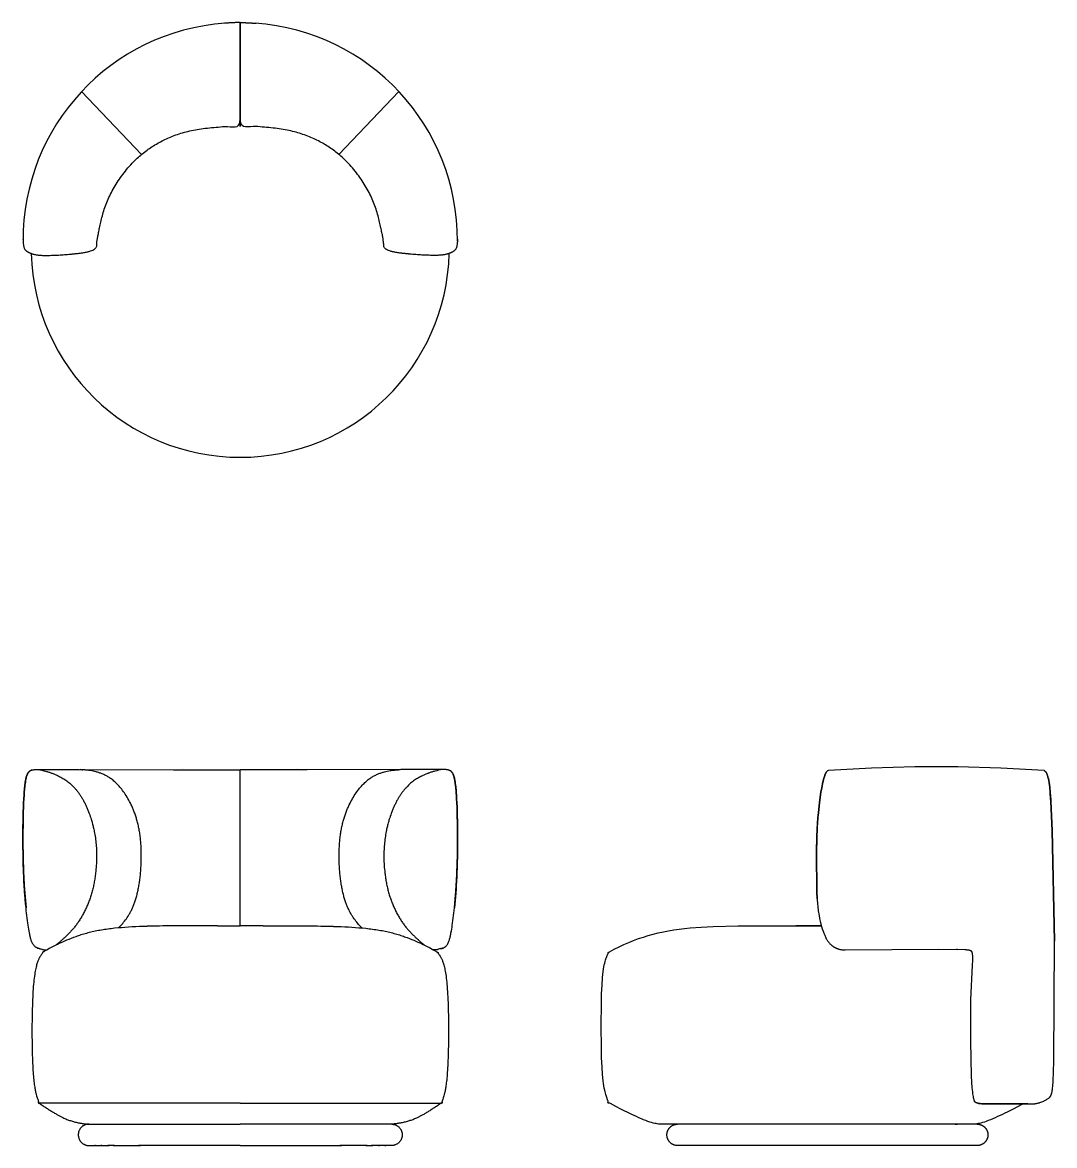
# Model space of a CAD drawing. Header units: centimetres. Extents: x -1250627 to 18037298, y -10106433 to 10878647.
import ezdxf

# ---------------------------------------------------------------- set-up
doc = ezdxf.new("R2010")
doc.units = ezdxf.units.CM
doc.header["$LTSCALE"] = 1000
doc.layers.add('Default', color=7, linetype='Continuous', lineweight=25)

# ---------------------------------------------------------------- blocks, each defined once
blk = doc.blocks.new('Gruppo')
at = {"layer": 'Default', "color": 7, "lineweight": 25}
for p, q in [((-17984261, -3145528), (-17979004, -3136438)), ((-17917780, -3072750), (-17917775, -3072747)), ((-17912950, -3071107), (-17912947, -3071106)), ((-16629198, -3097870), (-16629199, -3097870)), ((-15083147, -3046565), (-15082726, -3046468)), ((-12940878, -3046565), (-12941300, -3046468)), ((-11394827, -3097870), (-11394827, -3097870)), ((-10111076, -3071107), (-10111078, -3071106)), ((-10106245, -3072750), (-10106251, -3072747)), ((-10039764, -3145528), (-10045021, -3136438)), ((-18022583, -3273007), (-18019541, -3257048)), ((-10001442, -3273007), (-10004484, -3257048)), ((-18050303, -3515706), (-18047776, -3482331)), ((-9973722, -3515706), (-9976250, -3482331)), ((-18064918, -4899508), (-18064612, -4893117)), ((-18064867, -4906416), (-18064918, -4899508)), ((-9959108, -4899508), (-9959414, -4893117)), ((-9959158, -4906416), (-9959108, -4899508)), ((-18052880, -5164612), (-18055589, -5112796)), ((-9971145, -5164612), (-9968436, -5112796)), ((-18040554, -5359506), (-18043837, -5312635)), ((-9983472, -5359506), (-9980188, -5312635)), ((-15757707, -6000537), (-15757707, -6000537)), ((-15745288, -6000354), (-15745283, -6000353)), ((-14866838, -5992298), (-14868704, -5992297)), ((-14866836, -5992297), (-14866837, -5992298)), ((-14866837, -5992298), (-14866837, -5992298)), ((-14866836, -5992297), (-14866836, -5992297)), ((-14866836, -5992297), (-14866836, -5992297)), ((-14864198, -5992296), (-14864190, -5992296)), ((-13159828, -5992296), (-13159835, -5992296)), ((-13157189, -5992297), (-13157189, -5992297)), ((-13157189, -5992297), (-13157189, -5992297)), ((-13157189, -5992297), (-13157189, -5992298)), ((-13157189, -5992298), (-13157188, -5992298)), ((-13157188, -5992298), (-13155321, -5992297)), ((-12278737, -6000354), (-12278743, -6000353)), ((-12266319, -6000537), (-12266319, -6000537)), ((-17774619, -9306461), (-17774106, -9306450)), ((-17774106, -9306450), (-17773596, -9306416)), ((-17773596, -9306416), (-17772585, -9306282)), ((-17766059, -9304981), (-17766041, -9304981)), ((-17766041, -9304981), (-17766019, -9304980)), ((-17766019, -9304980), (-17765992, -9304979)), ((-17765992, -9304979), (-17765976, -9304979)), ((-17765976, -9304979), (-17765961, -9304979)), ((-17765961, -9304979), (-17765925, -9304978)), ((-17765925, -9304978), (-17765905, -9304977)), ((-17765905, -9304977), (-17765826, -9304975)), ((-17765826, -9304975), (-17765737, -9304973)), ((-17527975, -9307319), (-17527975, -9307319)), ((-15806506, -9307653), (-15806506, -9307653)), ((-12217519, -9307653), (-12217519, -9307653)), ((-10496050, -9307319), (-10496050, -9307319)), ((-10258200, -9304975), (-10258288, -9304973)), ((-10258121, -9304977), (-10258200, -9304975)), ((-10258100, -9304978), (-10258121, -9304977)), ((-10258065, -9304979), (-10258100, -9304978)), ((-10258049, -9304979), (-10258065, -9304979)), ((-10258033, -9304979), (-10258049, -9304979)), ((-10258007, -9304980), (-10258033, -9304979)), ((-10257984, -9304981), (-10258007, -9304980)), ((-10257967, -9304981), (-10257984, -9304981)), ((-10250429, -9306416), (-10251441, -9306282)), ((-10249919, -9306450), (-10250429, -9306416)), ((-10249406, -9306461), (-10249919, -9306450)), ((-16596666, -10096382), (-16487674, -10096382)), ((-16151925, -10096382), (-15875703, -10096382)), ((-14950329, -10096382), (-14996395, -10096382)), ((-13073696, -10096382), (-13027630, -10096382)), ((-11872100, -10096382), (-12148322, -10096382)), ((-11427360, -10096382), (-11536351, -10096382))]:
    blk.add_line(p, q, dxfattribs=at)
at = {"layer": 'Default', "lineweight": 25}
for p, q in [((-16955254, -3074463), (-16955263, -3074462)), ((-16955252, -3074463), (-16955254, -3074463)), ((-16955251, -3074464), (-16955252, -3074463)), ((-16955252, -3074463), (-16955252, -3074463)), ((-16955252, -3074464), (-16955251, -3074464)), ((-16955251, -3074464), (-16955251, -3074464)), ((-16955251, -3074464), (-16955251, -3074464)), ((-16955251, -3074464), (-16955251, -3074464)), ((-16955251, -3074464), (-16955251, -3074464)), ((-16955251, -3074464), (-16955251, -3074464)), ((-16955251, -3074464), (-16955251, -3074464)), ((-16955251, -3074464), (-16955251, -3074464)), ((-16955251, -3074464), (-16955251, -3074464)), ((-16955251, -3074464), (-16955251, -3074464)), ((-16955251, -3074464), (-16955251, -3074464)), ((-16955251, -3074464), (-16955251, -3074464)), ((-16955251, -3074464), (-16955251, -3074464)), ((-16955251, -3074464), (-16955251, -3074464)), ((-16955251, -3074464), (-16955251, -3074464)), ((-16955251, -3074464), (-16955251, -3074464)), ((-16955251, -3074464), (-16955251, -3074464)), ((-11068774, -3074464), (-11068774, -3074463)), ((-11068774, -3074463), (-11068773, -3074463)), ((-11068774, -3074464), (-11068774, -3074464)), ((-11068774, -3074464), (-11068774, -3074464)), ((-11068774, -3074464), (-11068774, -3074464)), ((-11068774, -3074464), (-11068774, -3074464)), ((-11068774, -3074464), (-11068774, -3074464)), ((-11068774, -3074464), (-11068774, -3074464)), ((-11068774, -3074464), (-11068774, -3074464)), ((-11068774, -3074464), (-11068774, -3074464)), ((-11068774, -3074464), (-11068774, -3074464)), ((-11068774, -3074464), (-11068774, -3074464)), ((-11068774, -3074464), (-11068774, -3074464)), ((-11068774, -3074464), (-11068774, -3074464)), ((-11068774, -3074464), (-11068774, -3074464)), ((-11068774, -3074464), (-11068774, -3074464)), ((-11068774, -3074464), (-11068774, -3074464)), ((-11068774, -3074464), (-11068774, -3074464)), ((-11068774, -3074464), (-11068774, -3074464)), ((-11068773, -3074463), (-11068771, -3074463)), ((-11068771, -3074463), (-11068762, -3074462))]:
    blk.add_line(p, q, dxfattribs=at)
at = {"layer": 'Default', "color": 7, "linetype": 'Continuous', "lineweight": 25, "transparency": 33554687}
for p, q in [((-14012013, -5993740), (-14012013, -3076940)), ((-14012013, -5993740), (-14012013, -3076940)), ((-14439414, -5993740), (-14012013, -5993740)), ((-13584611, -5993740), (-14012013, -5993740)), ((-16842709, -9697869), (-14012013, -9697869)), ((-11181316, -9697869), (-14012013, -9697869))]:
    blk.add_line(p, q, dxfattribs=at)
at = {"layer": 'Default', "color": 7, "lineweight": 25, "flags": 128}
for points in [[(-17994750, -3168226), (-17989516, -3156066), (-17984261, -3145528), (-17989516, -3156066), (-17994750, -3168226), (-17999940, -3182182)], [(-17977158, -3133539), (-17975249, -3130668), (-17973184, -3127699), (-17971047, -3124768), (-17970077, -3123482), (-17971047, -3124768), (-17973184, -3127699), (-17975249, -3130668), (-17977158, -3133539), (-17979004, -3136438)], [(-17968980, -3122059), (-17965072, -3117268), (-17960751, -3112396), (-17957686, -3109201), (-17954129, -3105720), (-17951420, -3103224), (-17947861, -3100091), (-17951420, -3103224), (-17954129, -3105720), (-17957686, -3109201), (-17960751, -3112396), (-17965072, -3117268), (-17968980, -3122059), (-17970077, -3123482)], [(-10055046, -3122059), (-10058953, -3117268), (-10063274, -3112396), (-10066339, -3109201), (-10069896, -3105720), (-10072605, -3103224), (-10076164, -3100091), (-10072605, -3103224), (-10069896, -3105720), (-10066339, -3109201), (-10063274, -3112396), (-10058953, -3117268), (-10055046, -3122059), (-10053948, -3123482)], [(-10046868, -3133539), (-10048777, -3130668), (-10050842, -3127699), (-10052978, -3124768), (-10053948, -3123482), (-10052978, -3124768), (-10050842, -3127699), (-10048777, -3130668), (-10046868, -3133539), (-10045021, -3136438)], [(-10029276, -3168226), (-10034509, -3156066), (-10039764, -3145528), (-10034509, -3156066), (-10029276, -3168226), (-10024086, -3182182)], [(-18030987, -3325173), (-18028300, -3307078), (-18025410, -3289154), (-18022583, -3273007), (-18025410, -3289154), (-18028300, -3307078), (-18030987, -3325173), (-18035815, -3361700), (-18031771, -3330797), (-18027573, -3302583), (-18023236, -3276922), (-18018772, -3253679), (-18014197, -3232719), (-18009523, -3213906), (-18004766, -3197106), (-17999940, -3182182), (-18004766, -3197106), (-18009523, -3213906), (-18014197, -3232719), (-18018772, -3253679), (-18023236, -3276922), (-18027573, -3302583), (-18031771, -3330797), (-18035815, -3361700)], [(-18016280, -3241382), (-18012726, -3225903), (-18009606, -3213550), (-18012726, -3225903), (-18016280, -3241382), (-18019541, -3257048)], [(-9993039, -3325173), (-9995725, -3307078), (-9998615, -3289154), (-10001442, -3273007), (-9998615, -3289154), (-9995725, -3307078), (-9993039, -3325173), (-9988210, -3361700), (-9992254, -3330797), (-9996452, -3302583), (-10000790, -3276922), (-10005253, -3253679), (-10009829, -3232719), (-10014502, -3213906), (-10019259, -3197106), (-10024086, -3182182), (-10019259, -3197106), (-10014502, -3213906), (-10009829, -3232719), (-10005253, -3253679), (-10000790, -3276922), (-9996452, -3302583), (-9992254, -3330797), (-9988210, -3361700)], [(-10007745, -3241382), (-10011300, -3225903), (-10014419, -3213550), (-10011300, -3225903), (-10007745, -3241382), (-10004484, -3257048)], [(-18072164, -4136404), (-18070867, -4046646), (-18069072, -3956493), (-18066709, -3865524), (-18063713, -3774508), (-18060519, -3695822), (-18056648, -3617194), (-18052629, -3549698), (-18050303, -3515706), (-18052629, -3549698), (-18056648, -3617194), (-18060519, -3695822), (-18063713, -3774508), (-18066709, -3865524), (-18069072, -3956493), (-18070867, -4046646)], [(-18047474, -3484812), (-18047615, -3484281), (-18047474, -3484812), (-18047289, -3485359)], [(-18047061, -3485921), (-18047289, -3485359), (-18047061, -3485921), (-18046786, -3486498)], [(-18038961, -3388730), (-18035815, -3361700), (-18036574, -3367961), (-18035815, -3361700)], [(-9985065, -3388730), (-9988210, -3361700), (-9987451, -3367961), (-9988210, -3361700)], [(-9976964, -3485921), (-9976736, -3485359), (-9976964, -3485921), (-9977239, -3486498)], [(-9976552, -3484812), (-9976411, -3484281), (-9976552, -3484812), (-9976736, -3485359)], [(-9951862, -4136404), (-9953158, -4046646), (-9954954, -3956493), (-9957317, -3865524), (-9960312, -3774508), (-9963506, -3695822), (-9967378, -3617194), (-9971396, -3549698), (-9973722, -3515706), (-9971396, -3549698), (-9967378, -3617194), (-9963506, -3695822), (-9960312, -3774508), (-9957317, -3865524), (-9954954, -3956493), (-9953158, -4046646)], [(-18073054, -4233711), (-18072164, -4136404), (-18073054, -4233711), (-18073434, -4331910)], [(-9950971, -4233711), (-9951862, -4136404), (-9950971, -4233711), (-9950592, -4331910)], [(-18072672, -4527441), (-18073306, -4430115), (-18073434, -4331910), (-18073306, -4430115), (-18072672, -4527441), (-18071525, -4624106)], [(-9951353, -4527441), (-9950720, -4430115), (-9950592, -4331910), (-9950720, -4430115), (-9951353, -4527441), (-9952500, -4624106)], [(-18064867, -4906416), (-18065607, -4883751), (-18066307, -4861121), (-18066980, -4838080), (-18067613, -4815071), (-18068795, -4767997), (-18069827, -4721028), (-18071525, -4624106), (-18069827, -4721028), (-18068795, -4767997), (-18067613, -4815071), (-18066980, -4838080), (-18066307, -4861121), (-18065607, -4883751)], [(-9959158, -4906416), (-9958418, -4883751), (-9957718, -4861121), (-9957046, -4838080), (-9956412, -4815071), (-9955230, -4767997), (-9954198, -4721028), (-9952500, -4624106), (-9954198, -4721028), (-9955230, -4767997), (-9956412, -4815071), (-9957046, -4838080), (-9957718, -4861121), (-9958418, -4883751)], [(-18021641, -5585763), (-18027927, -5518062), (-18033892, -5448646), (-18039405, -5378845), (-18044472, -5308665), (-18049088, -5238200), (-18053924, -5155457), (-18058153, -5072596), (-18061794, -4989592), (-18064867, -4906416), (-18061794, -4989592), (-18058153, -5072596), (-18053924, -5155457), (-18049088, -5238200), (-18044472, -5308665), (-18039405, -5378845), (-18033892, -5448646), (-18027927, -5518062), (-18021641, -5585763), (-18014904, -5653184)], [(-18064465, -4913325), (-18063693, -4920598), (-18064465, -4913325), (-18064867, -4906416)], [(-18055589, -5112796), (-18058127, -5059740), (-18060485, -5005442), (-18062650, -4949902), (-18064612, -4893117), (-18062650, -4949902), (-18060485, -5005442), (-18058127, -5059740)], [(-10002384, -5585763), (-9996098, -5518062), (-9990133, -5448646), (-9984620, -5378845), (-9979553, -5308665), (-9974937, -5238200), (-9970101, -5155457), (-9965872, -5072596), (-9962231, -4989592), (-9959158, -4906416), (-9962231, -4989592), (-9965872, -5072596), (-9970101, -5155457), (-9974937, -5238200), (-9979553, -5308665), (-9984620, -5378845), (-9990133, -5448646), (-9996098, -5518062), (-10002384, -5585763), (-10009121, -5653184)], [(-9968436, -5112796), (-9965898, -5059740), (-9963541, -5005442), (-9961376, -4949902), (-9959414, -4893117), (-9961376, -4949902), (-9963541, -5005442), (-9965898, -5059740)], [(-9959560, -4913325), (-9960332, -4920598), (-9959560, -4913325), (-9959158, -4906416)], [(-18046993, -5264530), (-18050011, -5215189), (-18052880, -5164612), (-18050011, -5215189), (-18046993, -5264530), (-18043837, -5312635)], [(-9977032, -5264530), (-9974014, -5215189), (-9971145, -5164612), (-9974014, -5215189), (-9977032, -5264530), (-9980188, -5312635)], [(-18022601, -5575408), (-18030046, -5492732), (-18037153, -5405145), (-18040554, -5359506), (-18037153, -5405145), (-18030046, -5492732), (-18022601, -5575408), (-18014904, -5653184)], [(-10001425, -5575408), (-9993979, -5492732), (-9986872, -5405145), (-9983472, -5359506), (-9986872, -5405145), (-9993979, -5492732), (-10001425, -5575408), (-10009121, -5653184)], [(-17779156, -6413316), (-17784162, -6412249), (-17789485, -6410890), (-17795187, -6409174), (-17801332, -6407035), (-17795187, -6409174), (-17789485, -6410890), (-17784162, -6412249)], [(-10244869, -6413316), (-10239863, -6412249), (-10234541, -6410890), (-10228839, -6409174), (-10222693, -6407035), (-10228839, -6409174), (-10234541, -6410890), (-10239863, -6412249)], [(-17772585, -9306282), (-17771584, -9306082), (-17770592, -9305835), (-17768590, -9305297), (-17768040, -9305182), (-17767446, -9305087), (-17766797, -9305018), (-17766079, -9304981), (-17766797, -9305018), (-17767446, -9305087), (-17768040, -9305182), (-17768590, -9305297), (-17770592, -9305835), (-17771584, -9306082)], [(-10251441, -9306282), (-10252441, -9306082), (-10253433, -9305835), (-10255435, -9305297), (-10255985, -9305182), (-10256579, -9305087), (-10257228, -9305018), (-10257946, -9304981), (-10257228, -9305018), (-10256579, -9305087), (-10255985, -9305182), (-10255435, -9305297), (-10253433, -9305835), (-10252441, -9306082)]]:
    blk.add_lwpolyline(points, close=True, dxfattribs=at)
for points in [[(-17999464, -3180197), (-17999180, -3179398), (-17998896, -3178605), (-17998611, -3177817), (-17998326, -3177034), (-17998041, -3176257), (-17997754, -3175485), (-17997468, -3174718), (-17997181, -3173957), (-17996893, -3173200), (-17996606, -3172449), (-17996317, -3171703), (-17996028, -3170961), (-17994295, -3166643), (-17992518, -3162436), (-17992164, -3161623), (-17991809, -3160817), (-17988370, -3153410), (-17985199, -3147186), (-17984371, -3145647), (-17983583, -3144213), (-17981017, -3139744), (-17979004, -3136438)], [(-17794800, -3071392), (-17756206, -3078242), (-17719414, -3085439), (-17684422, -3092982), (-17651231, -3100871), (-17635311, -3104945), (-17619841, -3109105), (-17604822, -3113352), (-17590253, -3117686), (-17576134, -3122106), (-17562465, -3126613), (-17549246, -3131206), (-17536478, -3135885), (-17536478, -3135885), (-17529969, -3138288), (-17523478, -3140722), (-17516864, -3143244), (-17510268, -3145800), (-17496753, -3151170), (-17483270, -3156712), (-17483003, -3156824), (-17482736, -3156936), (-17468794, -3162875), (-17454894, -3169007), (-17441036, -3175337), (-17427221, -3181870), (-17422793, -3184012), (-17418370, -3186176), (-17400408, -3194916), (-17382269, -3204158), (-17363978, -3213921), (-17345558, -3224225), (-17327034, -3235089), (-17308429, -3246532), (-17289769, -3258573), (-17271076, -3271232), (-17252375, -3284529), (-17233691, -3298482), (-17215046, -3313111), (-17196465, -3328435), (-17177973, -3344474), (-17159593, -3361246), (-17141350, -3378771), (-17123267, -3397069), (-17114293, -3406514), (-17105368, -3416159), (-17096496, -3426007), (-17087679, -3436060), (-17078919, -3446321), (-17070221, -3456791), (-17061588, -3467474), (-17053020, -3478369), (-17044520, -3489474), (-17036089, -3500787), (-17027728, -3512305), (-17019440, -3524028), (-17011224, -3535952), (-17003084, -3548077), (-16995019, -3560399), (-16987032, -3572918), (-16979124, -3585630), (-16971297, -3598534), (-16963551, -3611628), (-16955889, -3624910), (-16948312, -3638378), (-16940820, -3652029), (-16933416, -3665863), (-16926102, -3679876), (-16918877, -3694067), (-16911745, -3708434), (-16904705, -3722975), (-16897761, -3737688), (-16890912, -3752570), (-16884161, -3767620), (-16877509, -3782836), (-16870958, -3798216), (-16864522, -3813725), (-16858188, -3829394), (-16851959, -3845219), (-16845835, -3861200), (-16839745, -3876944), (-16833774, -3892784), (-16824228, -3919003), (-16815006, -3945471), (-16806111, -3972175), (-16797548, -3999101), (-16792226, -4016497), (-16787042, -4033981), (-16781997, -4051551), (-16777090, -4069202), (-16771887, -4088586), (-16766851, -4108066), (-16761984, -4127637), (-16757286, -4147297), (-16752760, -4167041), (-16748405, -4186866), (-16744224, -4206768), (-16740218, -4226743), (-16734527, -4256897), (-16729227, -4287219), (-16724318, -4317692), (-16719800, -4348298), (-16715674, -4379020), (-16711937, -4409842), (-16708591, -4440745), (-16705635, -4471713), (-16703067, -4502753), (-16700886, -4533869), (-16699093, -4565046), (-16697689, -4596269), (-16696675, -4627525), (-16696054, -4658797), (-16695824, -4690071), (-16695989, -4721334), (-16696657, -4756910), (-16697840, -4792464), (-16699542, -4827975), (-16701764, -4863424), (-16704510, -4898791), (-16707783, -4934057), (-16711586, -4969204), (-16715922, -5004220), (-16718583, -5027727), (-16721460, -5051152), (-16724552, -5074488), (-16727862, -5097728), (-16731389, -5120863), (-16735134, -5143889), (-16739098, -5166797), (-16743282, -5189580), (-16747687, -5212232), (-16752312, -5234745), (-16757160, -5257112), (-16762229, -5279327), (-16767519, -5301386), (-16773025, -5323286), (-16778744, -5345025), (-16784672, -5366601), (-16790805, -5388011), (-16797141, -5409253), (-16803675, -5430324), (-16810404, -5451222), (-16817324, -5471945), (-16824432, -5492490), (-16831724, -5512855), (-16839196, -5533037), (-16846845, -5553035), (-16854667, -5572844), (-16862659, -5592465), (-16870816, -5611893), (-16879137, -5631126), (-16887616, -5650162), (-16896250, -5669000), (-16905036, -5687635), (-16913970, -5706066), (-16923048, -5724291), (-16932268, -5742307), (-16941624, -5760111), (-16951114, -5777702), (-16960734, -5795076), (-16970481, -5812232), (-16980350, -5829168), (-16990339, -5845879), (-17000443, -5862366), (-17010660, -5878624), (-17020985, -5894651), (-17031414, -5910446), (-17041945, -5926005), (-17052574, -5941327), (-17063297, -5956408), (-17074110, -5971248), (-17085010, -5985842), (-17095993, -6000189), (-17107056, -6014286), (-17118195, -6028131), (-17129406, -6041722), (-17140687, -6055056), (-17152031, -6068132), (-17163433, -6080950), (-17174885, -6093513), (-17186379, -6105822), (-17197907, -6117878), (-17209463, -6129682), (-17221039, -6141238), (-17232627, -6152545), (-17244221, -6163605)], [(-16277897, -6022378), (-16260301, -6003748), (-16242775, -5984685), (-16225342, -5965134), (-16208028, -5945040), (-16190859, -5924349), (-16173861, -5903006), (-16157057, -5880956), (-16140475, -5858145), (-16124139, -5834518), (-16108074, -5810020), (-16100152, -5797427), (-16092307, -5784597), (-16084543, -5771521), (-16076862, -5758193), (-16069268, -5744607), (-16061765, -5730755), (-16054355, -5716630), (-16047041, -5702227), (-16039827, -5687537), (-16032715, -5672555), (-16025710, -5657272), (-16018814, -5641684), (-16012030, -5625782), (-16005362, -5609559), (-15998812, -5593010), (-15992384, -5576126), (-15986081, -5558902), (-15979907, -5541330), (-15973863, -5523404), (-15967955, -5505117), (-15962184, -5486462), (-15956554, -5467431), (-15951068, -5448019), (-15945729, -5428221), (-15940538, -5408046), (-15935498, -5387506), (-15930609, -5366615), (-15925872, -5345387), (-15921289, -5323833), (-15916861, -5301967), (-15912589, -5279803), (-15908475, -5257353), (-15904520, -5234630), (-15900725, -5211648), (-15897091, -5188419), (-15893620, -5164957), (-15890312, -5141274), (-15887170, -5117384), (-15884195, -5093300), (-15881387, -5069035), (-15878748, -5044601), (-15876279, -5020013), (-15873982, -4995283), (-15871857, -4970423), (-15869907, -4945448), (-15868132, -4920371), (-15866533, -4895203), (-15865112, -4869959), (-15863871, -4844652), (-15862810, -4819294), (-15861930, -4793899), (-15861234, -4768480), (-15860722, -4743049), (-15860395, -4717620), (-15860255, -4692206), (-15860303, -4666821), (-15860540, -4641476), (-15860968, -4616185), (-15861587, -4590962), (-15862400, -4565819), (-15863407, -4540769), (-15864610, -4515826), (-15866009, -4491003), (-15867607, -4466312), (-15869404, -4441766), (-15871402, -4417380), (-15873602, -4393165), (-15876005, -4369135), (-15878613, -4345303), (-15881427, -4321682), (-15884447, -4298285), (-15887676, -4275125), (-15891114, -4252216), (-15894763, -4229567), (-15898616, -4207180), (-15902671, -4185053), (-15906922, -4163187), (-15911366, -4141581), (-15915996, -4120235), (-15920809, -4099147), (-15925800, -4078317), (-15930965, -4057746), (-15936298, -4037432), (-15941796, -4017374), (-15947453, -3997572), (-15953265, -3978027), (-15959227, -3958736), (-15965336, -3939700), (-15971585, -3920918), (-15977971, -3902390), (-15984489, -3884114), (-15991134, -3866091), (-15997901, -3848320), (-16004787, -3830800), (-16011786, -3813531), (-16018894, -3796513), (-16026107, -3779744), (-16033418, -3763224), (-16040825, -3746953), (-16048323, -3730931), (-16063570, -3699628), (-16079123, -3669311), (-16094946, -3639976), (-16111001, -3611619), (-16127251, -3584235), (-16143660, -3557820), (-16160191, -3532371), (-16176807, -3507881), (-16193470, -3484348), (-16210144, -3461768), (-16226792, -3440134), (-16243379, -3419444), (-16259890, -3399679), (-16276326, -3380813), (-16292685, -3362822), (-16308969, -3345679), (-16325179, -3329359), (-16341313, -3313835), (-16357373, -3299083), (-16373358, -3285077), (-16389270, -3271790), (-16405108, -3259198), (-16420872, -3247273), (-16436563, -3235992), (-16452181, -3225327), (-16467727, -3215254), (-16483200, -3205746), (-16498601, -3196778), (-16513931, -3188324), (-16529188, -3180358), (-16544375, -3172855), (-16559490, -3165789), (-16574535, -3159134), (-16589509, -3152864), (-16604413, -3146954), (-16619247, -3141379), (-16634010, -3136112), (-16648689, -3131141), (-16663265, -3126455), (-16677718, -3122046), (-16692029, -3117904), (-16706177, -3114021), (-16733910, -3106994), (-16760759, -3100892), (-16786569, -3095644), (-16811182, -3091178), (-16834442, -3087419), (-16856193, -3084298), (-16876278, -3081740), (-16894540, -3079674), (-16910822, -3078028), (-16936980, -3075723), (-16955251, -3074464)], [(-11746128, -6022378), (-11763724, -6003748), (-11781251, -5984685), (-11798684, -5965134), (-11815997, -5945040), (-11833166, -5924349), (-11850165, -5903006), (-11866968, -5880956), (-11883550, -5858145), (-11899886, -5834518), (-11915951, -5810020), (-11923873, -5797427), (-11931718, -5784597), (-11939483, -5771521), (-11947163, -5758193), (-11954757, -5744607), (-11962260, -5730755), (-11969671, -5716630), (-11976984, -5702227), (-11984199, -5687537), (-11991310, -5672555), (-11998315, -5657272), (-12005211, -5641684), (-12011995, -5625782), (-12018664, -5609559), (-12025213, -5593010), (-12031641, -5576126), (-12037944, -5558902), (-12044119, -5541330), (-12050162, -5523404), (-12056070, -5505117), (-12061841, -5486462), (-12067471, -5467431), (-12072957, -5448019), (-12078296, -5428221), (-12083487, -5408046), (-12088527, -5387506), (-12093416, -5366615), (-12098153, -5345387), (-12102736, -5323833), (-12107164, -5301967), (-12111436, -5279803), (-12115550, -5257353), (-12119505, -5234630), (-12123300, -5211648), (-12126934, -5188419), (-12130406, -5164957), (-12133713, -5141274), (-12136855, -5117384), (-12139831, -5093300), (-12142639, -5069035), (-12145278, -5044601), (-12147746, -5020013), (-12150044, -4995283), (-12152168, -4970423), (-12154119, -4945448), (-12155894, -4920371), (-12157492, -4895203), (-12158913, -4869959), (-12160154, -4844652), (-12161215, -4819294), (-12162095, -4793899), (-12162791, -4768480), (-12163304, -4743049), (-12163630, -4717620), (-12163771, -4692206), (-12163723, -4666821), (-12163485, -4641476), (-12163058, -4616185), (-12162438, -4590962), (-12161625, -4565819), (-12160618, -4540769), (-12159415, -4515826), (-12158016, -4491003), (-12156418, -4466312), (-12154621, -4441766), (-12152623, -4417380), (-12150423, -4393165), (-12148020, -4369135), (-12145412, -4345303), (-12142599, -4321682), (-12139578, -4298285), (-12136349, -4275125), (-12132911, -4252216), (-12129263, -4229567), (-12125409, -4207180), (-12121354, -4185053), (-12117103, -4163187), (-12112660, -4141581), (-12108029, -4120235), (-12103216, -4099147), (-12098225, -4078317), (-12093060, -4057746), (-12087727, -4037432), (-12082229, -4017374), (-12076572, -3997572), (-12070760, -3978027), (-12064798, -3958736), (-12058690, -3939700), (-12052440, -3920918), (-12046054, -3902390), (-12039537, -3884114), (-12032892, -3866091), (-12026124, -3848320), (-12019238, -3830800), (-12012239, -3813531), (-12005131, -3796513), (-11997919, -3779744), (-11990607, -3763224), (-11983200, -3746953), (-11975703, -3730931), (-11960455, -3699628), (-11944902, -3669311), (-11929079, -3639976), (-11913024, -3611619), (-11896774, -3584235), (-11880365, -3557820), (-11863834, -3532371), (-11847219, -3507881), (-11830555, -3484348), (-11813881, -3461768), (-11797233, -3440134), (-11780646, -3419444), (-11764135, -3399679), (-11747700, -3380813), (-11731340, -3362822), (-11715056, -3345679), (-11698847, -3329359), (-11682712, -3313835), (-11666653, -3299083), (-11650667, -3285077), (-11634756, -3271790), (-11618918, -3259198), (-11603153, -3247273), (-11587462, -3235992), (-11571844, -3225327), (-11556298, -3215254), (-11540825, -3205746), (-11525424, -3196778), (-11510095, -3188324), (-11494837, -3180358), (-11479651, -3172855), (-11464535, -3165789), (-11449490, -3159134), (-11434516, -3152864), (-11419612, -3146954), (-11404778, -3141379), (-11390015, -3136112), (-11375336, -3131141), (-11360760, -3126455), (-11346307, -3122046), (-11331996, -3117904), (-11317848, -3114021), (-11290115, -3106994), (-11263266, -3100892), (-11237457, -3095644), (-11212843, -3091178), (-11189583, -3087419), (-11167832, -3084298), (-11147748, -3081740), (-11129486, -3079674), (-11113203, -3078028), (-11087045, -3075723), (-11068774, -3074464)], [(-10229225, -3071392), (-10267819, -3078242), (-10304612, -3085439), (-10339603, -3092982), (-10372794, -3100871), (-10388714, -3104945), (-10404184, -3109105), (-10419203, -3113352), (-10433773, -3117686), (-10447892, -3122106), (-10461560, -3126613), (-10474779, -3131206), (-10487547, -3135885), (-10487547, -3135885), (-10494056, -3138288), (-10500548, -3140722), (-10507161, -3143244), (-10513757, -3145800), (-10527273, -3151170), (-10540755, -3156712), (-10541022, -3156824), (-10541289, -3156936), (-10555231, -3162875), (-10569131, -3169007), (-10582989, -3175337), (-10596805, -3181870), (-10601233, -3184012), (-10605655, -3186176), (-10623618, -3194916), (-10641756, -3204158), (-10660048, -3213921), (-10678467, -3224225), (-10696991, -3235089), (-10715596, -3246532), (-10734256, -3258573), (-10752949, -3271232), (-10771650, -3284529), (-10790335, -3298482), (-10808979, -3313111), (-10827560, -3328435), (-10846052, -3344474), (-10864432, -3361246), (-10882675, -3378771), (-10900758, -3397069), (-10909732, -3406514), (-10918657, -3416159), (-10927529, -3426007), (-10936347, -3436060), (-10945106, -3446321), (-10953804, -3456791), (-10962438, -3467474), (-10971005, -3478369), (-10979505, -3489474), (-10987936, -3500787), (-10996297, -3512305), (-11004586, -3524028), (-11012801, -3535952), (-11020942, -3548077), (-11029006, -3560399), (-11036993, -3572918), (-11044901, -3585630), (-11052728, -3598534), (-11060474, -3611628), (-11068136, -3624910), (-11075714, -3638378), (-11083205, -3652029), (-11090609, -3665863), (-11097924, -3679876), (-11105148, -3694067), (-11112281, -3708434), (-11119320, -3722975), (-11126265, -3737688), (-11133113, -3752570), (-11139864, -3767620), (-11146516, -3782836), (-11153067, -3798216), (-11159504, -3813725), (-11165837, -3829394), (-11172067, -3845219), (-11178190, -3861200), (-11184281, -3876944), (-11190251, -3892784), (-11199797, -3919003), (-11209019, -3945471), (-11217914, -3972175), (-11226478, -3999101), (-11231799, -4016497), (-11236983, -4033981), (-11242029, -4051551), (-11246935, -4069202), (-11252138, -4088586), (-11257174, -4108066), (-11262041, -4127637), (-11266739, -4147297), (-11271266, -4167041), (-11275620, -4186866), (-11279801, -4206768), (-11283807, -4226743), (-11289499, -4256897), (-11294798, -4287219), (-11299707, -4317692), (-11304225, -4348298), (-11308352, -4379020), (-11312088, -4409842), (-11315434, -4440745), (-11318390, -4471713), (-11320958, -4502753), (-11323140, -4533869), (-11324933, -4565046), (-11326336, -4596269), (-11327350, -4627525), (-11327972, -4658797), (-11328201, -4690071), (-11328037, -4721334), (-11327368, -4756910), (-11326185, -4792464), (-11324484, -4827975), (-11322261, -4863424), (-11319515, -4898791), (-11316242, -4934057), (-11312439, -4969204), (-11308103, -5004220), (-11305442, -5027727), (-11302566, -5051152), (-11299473, -5074488), (-11296164, -5097728), (-11292637, -5120863), (-11288891, -5143889), (-11284927, -5166797), (-11280743, -5189580), (-11276339, -5212232), (-11271713, -5234745), (-11266866, -5257112), (-11261796, -5279327), (-11256506, -5301386), (-11251000, -5323286), (-11245281, -5345025), (-11239353, -5366601), (-11233220, -5388011), (-11226884, -5409253), (-11220350, -5430324), (-11213621, -5451222), (-11206701, -5471945), (-11199593, -5492490), (-11192302, -5512855), (-11184829, -5533037), (-11177181, -5553035), (-11169358, -5572844), (-11161367, -5592465), (-11153209, -5611893), (-11144889, -5631126), (-11136409, -5650162), (-11127775, -5669000), (-11118989, -5687635), (-11110055, -5706066), (-11100977, -5724291), (-11091758, -5742307), (-11082401, -5760111), (-11072911, -5777702), (-11063291, -5795076), (-11053544, -5812232), (-11043675, -5829168), (-11033686, -5845879), (-11023582, -5862366), (-11013365, -5878624), (-11003041, -5894651), (-10992611, -5910446), (-10982080, -5926005), (-10971451, -5941327), (-10960729, -5956408), (-10949916, -5971248), (-10939016, -5985842), (-10928032, -6000189), (-10916969, -6014286), (-10905830, -6028131), (-10894619, -6041722), (-10883339, -6055056), (-10871994, -6068132), (-10860592, -6080950), (-10849140, -6093513), (-10837647, -6105822), (-10826118, -6117878), (-10814562, -6129682), (-10802986, -6141238), (-10791398, -6152545), (-10779805, -6163605)], [(-10024561, -3180197), (-10024845, -3179398), (-10025129, -3178605), (-10025414, -3177817), (-10025699, -3177034), (-10025985, -3176257), (-10026271, -3175485), (-10026557, -3174718), (-10026844, -3173957), (-10027132, -3173200), (-10027420, -3172449), (-10027708, -3171703), (-10027997, -3170961), (-10029731, -3166643), (-10031507, -3162436), (-10031861, -3161623), (-10032216, -3160817), (-10035655, -3153410), (-10038826, -3147186), (-10039654, -3145647), (-10040442, -3144213), (-10043008, -3139744), (-10045021, -3136438)], [(-18006171, -3201132), (-18004552, -3195698), (-18002841, -3190225), (-18001315, -3185571), (-17999464, -3180197), (-17999297, -3179766), (-17999114, -3179369), (-17998914, -3179003), (-17998700, -3178663), (-17998914, -3179003), (-17999114, -3179369), (-17999297, -3179766), (-17999464, -3180197), (-18001315, -3185571), (-18002841, -3190225), (-18004552, -3195698), (-18006171, -3201132), (-18009606, -3213550)], [(-10017854, -3201132), (-10019473, -3195698), (-10021184, -3190225), (-10022710, -3185571), (-10024561, -3180197), (-10024728, -3179766), (-10024912, -3179369), (-10025111, -3179003), (-10025325, -3178663), (-10025111, -3179003), (-10024912, -3179369), (-10024728, -3179766), (-10024561, -3180197), (-10022710, -3185571), (-10021184, -3190225), (-10019473, -3195698), (-10017854, -3201132), (-10014419, -3213550)], [(-18047664, -3481600), (-18047733, -3481959), (-18047776, -3482331), (-18045503, -3455188), (-18042987, -3427775), (-18040231, -3400451), (-18037238, -3373572), (-18036574, -3367961), (-18037238, -3373572), (-18040231, -3400451), (-18042987, -3427775), (-18045503, -3455188), (-18047776, -3482331), (-18047793, -3482792), (-18047773, -3483270), (-18047714, -3483767), (-18047615, -3484281), (-18047714, -3483767), (-18047773, -3483270), (-18047793, -3482792), (-18047776, -3482331), (-18047733, -3481959), (-18047664, -3481600), (-18044893, -3448609), (-18041989, -3417676), (-18038961, -3388730), (-18041989, -3417676), (-18044893, -3448609), (-18047664, -3481600), (-18050011, -3512675), (-18052247, -3545354), (-18056384, -3615223), (-18060070, -3690595), (-18063301, -3770859), (-18066070, -3855403), (-18068373, -3943617), (-18070205, -4034889), (-18071559, -4128608), (-18072432, -4224164), (-18072818, -4320944), (-18072712, -4418337), (-18072107, -4515733), (-18071001, -4612520), (-18069386, -4708087), (-18067258, -4801823), (-18064612, -4893117)], [(-9976361, -3481600), (-9976293, -3481959), (-9976250, -3482331), (-9978522, -3455188), (-9981038, -3427775), (-9983795, -3400451), (-9986787, -3373572), (-9987451, -3367961), (-9986787, -3373572), (-9983795, -3400451), (-9981038, -3427775), (-9978522, -3455188), (-9976250, -3482331), (-9976232, -3482792), (-9976252, -3483270), (-9976311, -3483767), (-9976411, -3484281), (-9976311, -3483767), (-9976252, -3483270), (-9976232, -3482792), (-9976250, -3482331), (-9976293, -3481959), (-9976361, -3481600), (-9979133, -3448609), (-9982036, -3417676), (-9985065, -3388730), (-9982036, -3417676), (-9979133, -3448609), (-9976361, -3481600), (-9974014, -3512675), (-9971778, -3545354), (-9967641, -3615223), (-9963955, -3690595), (-9960725, -3770859), (-9957955, -3855403), (-9955652, -3943617), (-9953821, -4034889), (-9952466, -4128608), (-9951593, -4224164), (-9951207, -4320944), (-9951314, -4418337), (-9951918, -4515733), (-9953025, -4612520), (-9954639, -4708087), (-9956767, -4801823), (-9959414, -4893117)], [(-17769496, -6414873), (-17769512, -6414871), (-17774188, -6414188), (-17779057, -6413335), (-17784151, -6412258), (-17790076, -6410750), (-17796551, -6408780), (-17803559, -6406283), (-17809840, -6403737), (-17815357, -6401231), (-17820702, -6398534), (-17826009, -6395570), (-17831302, -6392308), (-17836593, -6388714), (-17841898, -6384747), (-17847232, -6380368), (-17853556, -6374629), (-17859770, -6368355), (-17865863, -6361532), (-17871829, -6354144), (-17877656, -6346178), (-17883337, -6337618), (-17888863, -6328450), (-17894224, -6318658), (-17897051, -6313099), (-17899791, -6307424), (-17905694, -6294151), (-17911135, -6280494), (-17916170, -6266498), (-17920852, -6252197), (-17925253, -6237544), (-17929387, -6222654), (-17933255, -6207697), (-17936856, -6192841), (-17939517, -6181269), (-17942308, -6168586), (-17946527, -6148348), (-17950542, -6127887), (-17957938, -6087142), (-17963989, -6050937), (-17969723, -6014330), (-17975138, -5977799), (-17980230, -5941827), (-17986646, -5894394), (-17992798, -5846622), (-17998652, -5798937), (-18004176, -5751765), (-18009570, -5703423), (-18014904, -5653184)], [(-10254530, -6414873), (-10254513, -6414871), (-10249838, -6414188), (-10244968, -6413335), (-10239874, -6412258), (-10233949, -6410750), (-10227474, -6408780), (-10220466, -6406283), (-10214186, -6403737), (-10208668, -6401231), (-10203324, -6398534), (-10198017, -6395570), (-10192723, -6392308), (-10187432, -6388714), (-10182127, -6384747), (-10176793, -6380368), (-10170469, -6374629), (-10164256, -6368355), (-10158162, -6361532), (-10152197, -6354144), (-10146369, -6346178), (-10140688, -6337618), (-10135162, -6328450), (-10129801, -6318658), (-10126974, -6313099), (-10124234, -6307424), (-10118331, -6294151), (-10112890, -6280494), (-10107855, -6266498), (-10103173, -6252197), (-10098772, -6237544), (-10094638, -6222654), (-10090771, -6207697), (-10087170, -6192841), (-10084508, -6181269), (-10081717, -6168586), (-10077498, -6148348), (-10073483, -6127887), (-10066087, -6087142), (-10060037, -6050937), (-10054302, -6014330), (-10048887, -5977799), (-10043795, -5941827), (-10037379, -5894394), (-10031227, -5846622), (-10025373, -5798937), (-10019850, -5751765), (-10014455, -5703423), (-10009121, -5653184)], [(-14439414, -5993740), (-14439310, -5993741), (-14442443, -5993712), (-14445542, -5993684), (-14448658, -5993656), (-14451792, -5993628), (-14454943, -5993600), (-14458111, -5993572), (-14461296, -5993544), (-14464498, -5993515), (-14467716, -5993487), (-14470952, -5993459), (-14474203, -5993430), (-14475837, -5993416), (-14477471, -5993402), (-14497533, -5993232), (-14517947, -5993068), (-14560969, -5992756), (-14606032, -5992489), (-14698805, -5992169), (-14792323, -5992162), (-14831743, -5992231), (-14855123, -5992281), (-14860613, -5992291), (-14864203, -5992296), (-14864198, -5992296), (-14865270, -5992297), (-14866037, -5992298), (-14866370, -5992298), (-14866614, -5992298), (-14866770, -5992298), (-14866803, -5992298), (-14866835, -5992295), (-14866835, -5992296), (-14875700, -5992273), (-14890698, -5992236), (-14933837, -5992124), (-14988721, -5992000), (-15123005, -5991890), (-15260167, -5992217), (-15390032, -5993133), (-15455316, -5993879), (-15520566, -5994843), (-15580839, -5995954), (-15640082, -5997261), (-15669871, -5998004), (-15698876, -5998784), (-15703792, -5998922), (-15708713, -5999061), (-15713640, -5999202), (-15718575, -5999345), (-15723517, -5999490), (-15724216, -5999511), (-15728469, -5999637), (-15733431, -5999786), (-15738402, -5999936), (-15743386, -6000089), (-15748381, -6000244), (-15749178, -6000268), (-15749975, -6000293), (-15751683, -6000347), (-15753390, -6000400), (-15756200, -6000489), (-15759011, -6000578), (-15765806, -6000834), (-15774149, -6001223), (-15835698, -6003280), (-15896827, -6005627), (-15965144, -6008654), (-16032830, -6012128), (-16099835, -6016093), (-16166108, -6020590), (-16231597, -6025661), (-16296251, -6031351), (-16360020, -6037700), (-16391556, -6041135), (-16422852, -6044752), (-16453900, -6048554), (-16484695, -6052548), (-16515230, -6056740), (-16545499, -6061133), (-16575496, -6065734), (-16605213, -6070547), (-16634645, -6075579), (-16663786, -6080834), (-16692628, -6086319), (-16721166, -6092037), (-16749392, -6097994), (-16777302, -6104197), (-16804887, -6110645), (-16832141, -6117328), (-16859055, -6124230), (-16885622, -6131336), (-16911834, -6138632), (-16937684, -6146101), (-16963163, -6153730), (-16988263, -6161503), (-17012978, -6169405), (-17037299, -6177421), (-17061218, -6185536), (-17084727, -6193735), (-17130486, -6210325), (-17174514, -6227071), (-17216748, -6243853), (-17257127, -6260551), (-17295586, -6277044), (-17332065, -6293212), (-17366501, -6308936), (-17398832, -6324094), (-17428995, -6338568), (-17456928, -6352236), (-17506042, -6376841), (-17546794, -6397939), (-17580100, -6415821), (-17606874, -6430776), (-17628032, -6443094), (-17644487, -6453064), (-17657154, -6460976), (-17666948, -6467119), (-17674717, -6471777), (-17680874, -6475182), (-17685655, -6477551), (-17689300, -6479099), (-17692046, -6480040), (-17694129, -6480591), (-17695789, -6480965), (-17696534, -6481154), (-17697263, -6481379), (-17698003, -6481667), (-17698766, -6482027), (-17699662, -6482519), (-17700571, -6483085), (-17702391, -6484393), (-17704147, -6485858), (-17705763, -6487388), (-17707160, -6488890), (-17707752, -6489601), (-17708261, -6490271), (-17708676, -6490888), (-17708846, -6491174), (-17708992, -6491445), (-17709116, -6491702), (-17709216, -6491945), (-17709296, -6492175), (-17709355, -6492392), (-17709394, -6492597), (-17709407, -6492696), (-17709415, -6492791), (-17709419, -6492884), (-17709418, -6492974), (-17709413, -6493061), (-17709404, -6493146), (-17709391, -6493228), (-17709374, -6493308), (-17709353, -6493386), (-17709329, -6493461), (-17709301, -6493535), (-17709269, -6493606), (-17709235, -6493675), (-17709197, -6493742), (-17709156, -6493807), (-17709112, -6493870), (-17709015, -6493992), (-17708908, -6494107), (-17708791, -6494215), (-17708665, -6494319), (-17708532, -6494417), (-17708244, -6494602), (-17707936, -6494774), (-17707614, -6494937), (-17707285, -6495096), (-17707122, -6495178), (-17707045, -6495225), (-17707007, -6495249), (-17706971, -6495276), (-17706936, -6495304), (-17706902, -6495334), (-17706870, -6495367), (-17706840, -6495401), (-17706811, -6495438), (-17706785, -6495478), (-17706760, -6495521), (-17706738, -6495567), (-17706719, -6495617), (-17706702, -6495670), (-17706688, -6495726), (-17706676, -6495787), (-17706668, -6495852), (-17706663, -6495921), (-17706661, -6495995), (-17706663, -6496074), (-17706678, -6496246), (-17706708, -6496439), (-17706755, -6496656), (-17706821, -6496898), (-17707011, -6497462), (-17707287, -6498144), (-17708137, -6499914), (-17709448, -6502313), (-17713751, -6509408), (-17720802, -6520257), (-17731205, -6535685), (-17745535, -6556586), (-17754141, -6569784), (-17758744, -6577299), (-17763522, -6585518), (-17768457, -6594508), (-17773529, -6604339), (-17778721, -6615079), (-17784013, -6626798), (-17789386, -6639563), (-17794822, -6653444), (-17800303, -6668510), (-17805809, -6684830), (-17811322, -6702471), (-17816822, -6721504), (-17822293, -6741996), (-17827713, -6764017), (-17833066, -6787635), (-17838332, -6812920), (-17843492, -6839939), (-17848528, -6868762), (-17853421, -6899458), (-17858153, -6932095), (-17862704, -6966743), (-17867056, -7003469), (-17871191, -7042343), (-17875089, -7083434), (-17878732, -7126798), (-17882117, -7172361), (-17885246, -7219962), (-17888123, -7269442), (-17890750, -7320639), (-17893130, -7373393), (-17895268, -7427544), (-17897167, -7482931), (-17898829, -7539393), (-17900258, -7596770), (-17901457, -7654901), (-17902429, -7713625), (-17903178, -7772783), (-17903707, -7832213), (-17904019, -7891755), (-17904118, -7951248), (-17904006, -8010532), (-17903686, -8069447), (-17903163, -8127830), (-17902440, -8185523), (-17901518, -8242364), (-17900403, -8298193), (-17899097, -8352849), (-17897603, -8406172), (-17895924, -8458001), (-17894065, -8508175), (-17892027, -8556535), (-17889815, -8602918), (-17887432, -8647169), (-17884884, -8689226), (-17882185, -8729148), (-17879346, -8766996), (-17876380, -8802834), (-17873300, -8836726), (-17870117, -8868734), (-17866844, -8898922), (-17863493, -8927353), (-17860078, -8954090), (-17856609, -8979197), (-17853100, -9002736), (-17849563, -9024772), (-17846010, -9045366), (-17842454, -9064583), (-17838907, -9082486), (-17835381, -9099137), (-17831889, -9114601), (-17825056, -9142217), (-17818507, -9165840), (-17812340, -9185976), (-17806656, -9203130), (-17797122, -9230505), (-17790276, -9250939), (-17785779, -9265608), (-17783223, -9275514), (-17782546, -9278993), (-17782335, -9280418), (-17782201, -9281656), (-17782138, -9282720), (-17782138, -9283628), (-17782160, -9284028), (-17782196, -9284394), (-17782244, -9284729), (-17782305, -9285035), (-17782377, -9285313), (-17782459, -9285565), (-17782551, -9285794), (-17782652, -9286001), (-17782761, -9286188), (-17782877, -9286357), (-17782999, -9286511), (-17783127, -9286651), (-17783260, -9286779), (-17783397, -9286897), (-17783680, -9287111), (-17784261, -9287504), (-17785403, -9288294), (-17785946, -9288703), (-17786460, -9289128), (-17786936, -9289573), (-17787157, -9289804), (-17787365, -9290042), (-17787559, -9290287), (-17787739, -9290540), (-17787902, -9290801), (-17788049, -9291072), (-17788177, -9291351), (-17788286, -9291641), (-17788375, -9291941), (-17788443, -9292253), (-17788488, -9292576), (-17788510, -9292911), (-17788507, -9293259), (-17788479, -9293621), (-17788424, -9293996), (-17788342, -9294386), (-17788230, -9294791), (-17788090, -9295211), (-17787919, -9295646), (-17787721, -9296094), (-17787245, -9297019), (-17786671, -9297974), (-17786008, -9298942), (-17785267, -9299911), (-17784456, -9300865), (-17783585, -9301789), (-17782665, -9302670), (-17781703, -9303492), (-17780711, -9304242), (-17779697, -9304905), (-17779185, -9305198), (-17778671, -9305465), (-17778157, -9305703), (-17777643, -9305909), (-17777131, -9306083), (-17776622, -9306223), (-17776116, -9306328), (-17775614, -9306401), (-17775115, -9306445), (-17774619, -9306461), (-17774539, -9306461), (-17774369, -9306462)], [(-14866836, -5992296), (-14866836, -5992297), (-14866835, -5992296)], [(-13584611, -5993740), (-13584715, -5993741), (-13581582, -5993712), (-13578484, -5993684), (-13575367, -5993656), (-13572234, -5993628), (-13569083, -5993600), (-13565915, -5993572), (-13562729, -5993544), (-13559528, -5993515), (-13556309, -5993487), (-13553074, -5993459), (-13549822, -5993430), (-13548188, -5993416), (-13546554, -5993402), (-13526492, -5993232), (-13506078, -5993068), (-13463057, -5992756), (-13417994, -5992489), (-13325220, -5992169), (-13231702, -5992162), (-13192282, -5992231), (-13168902, -5992281), (-13163412, -5992291), (-13159822, -5992296), (-13159828, -5992296), (-13158755, -5992297), (-13157988, -5992298), (-13157655, -5992298), (-13157411, -5992298), (-13157255, -5992298), (-13157222, -5992298), (-13157190, -5992295), (-13157190, -5992296), (-13148325, -5992273), (-13133327, -5992236), (-13090188, -5992124), (-13035304, -5992000), (-12901020, -5991890), (-12763858, -5992217), (-12633994, -5993133), (-12568710, -5993879), (-12503459, -5994843), (-12443187, -5995954), (-12383943, -5997261), (-12354155, -5998004), (-12325149, -5998784), (-12320234, -5998922), (-12315313, -5999061), (-12310385, -5999202), (-12305451, -5999345), (-12300508, -5999490), (-12299809, -5999511), (-12295556, -5999637), (-12290595, -5999786), (-12285623, -5999936), (-12280639, -6000089), (-12275644, -6000244), (-12274847, -6000268), (-12274050, -6000293), (-12272343, -6000347), (-12270635, -6000400), (-12267825, -6000489), (-12265014, -6000578), (-12258219, -6000834), (-12249876, -6001223), (-12188327, -6003280), (-12127198, -6005627), (-12058882, -6008654), (-11991195, -6012128), (-11924190, -6016093), (-11857918, -6020590), (-11792428, -6025661), (-11727774, -6031351), (-11664005, -6037700), (-11632469, -6041135), (-11601174, -6044752), (-11570125, -6048554), (-11539330, -6052548), (-11508795, -6056740), (-11478526, -6061133), (-11448529, -6065734), (-11418812, -6070547), (-11389380, -6075579), (-11360239, -6080834), (-11331397, -6086319), (-11302860, -6092037), (-11274633, -6097994), (-11246724, -6104197), (-11219138, -6110645), (-11191885, -6117328), (-11164970, -6124230), (-11138403, -6131336), (-11112191, -6138632), (-11086341, -6146101), (-11060862, -6153730), (-11035762, -6161503), (-11011047, -6169405), (-10986727, -6177421), (-10962808, -6185536), (-10939298, -6193735), (-10893539, -6210325), (-10849511, -6227071), (-10807277, -6243853), (-10766899, -6260551), (-10728439, -6277044), (-10691960, -6293212), (-10657524, -6308936), (-10625193, -6324094), (-10595030, -6338568), (-10567097, -6352236), (-10517984, -6376841), (-10477231, -6397939), (-10443925, -6415821), (-10417151, -6430776), (-10395993, -6443094), (-10379538, -6453064), (-10366871, -6460976), (-10357077, -6467119), (-10349308, -6471777), (-10343152, -6475182), (-10338370, -6477551), (-10334725, -6479099), (-10331980, -6480040), (-10329896, -6480591), (-10328236, -6480965), (-10327491, -6481154), (-10326763, -6481379), (-10326023, -6481667), (-10325259, -6482027), (-10324363, -6482519), (-10323454, -6483085), (-10321635, -6484393), (-10319878, -6485858), (-10318263, -6487388), (-10316865, -6488890), (-10316273, -6489601), (-10315765, -6490271), (-10315349, -6490888), (-10315179, -6491174), (-10315033, -6491445), (-10314910, -6491702), (-10314809, -6491945), (-10314729, -6492175), (-10314670, -6492392), (-10314631, -6492597), (-10314618, -6492696), (-10314610, -6492791), (-10314607, -6492884), (-10314607, -6492974), (-10314612, -6493061), (-10314621, -6493146), (-10314634, -6493228), (-10314651, -6493308), (-10314672, -6493386), (-10314696, -6493461), (-10314724, -6493535), (-10314756, -6493606), (-10314790, -6493675), (-10314828, -6493742), (-10314869, -6493807), (-10314913, -6493870), (-10315010, -6493992), (-10315117, -6494107), (-10315234, -6494215), (-10315360, -6494319), (-10315493, -6494417), (-10315781, -6494602), (-10316089, -6494774), (-10316412, -6494937), (-10316740, -6495096), (-10316903, -6495178), (-10316981, -6495225), (-10317018, -6495249), (-10317054, -6495276), (-10317090, -6495304), (-10317123, -6495334), (-10317155, -6495367), (-10317186, -6495401), (-10317214, -6495438), (-10317241, -6495478), (-10317265, -6495521), (-10317287, -6495567), (-10317306, -6495617), (-10317323, -6495670), (-10317338, -6495726), (-10317349, -6495787), (-10317357, -6495852), (-10317362, -6495921), (-10317364, -6495995), (-10317362, -6496074), (-10317348, -6496246), (-10317317, -6496439), (-10317270, -6496656), (-10317204, -6496898), (-10317015, -6497462), (-10316738, -6498144), (-10315888, -6499914), (-10314577, -6502313), (-10310274, -6509408), (-10303224, -6520257), (-10292820, -6535685), (-10278491, -6556586), (-10269885, -6569784), (-10265281, -6577299), (-10260503, -6585518), (-10255568, -6594508), (-10250496, -6604339), (-10245304, -6615079), (-10240013, -6626798), (-10234639, -6639563), (-10229203, -6653444), (-10223722, -6668510), (-10218216, -6684830), (-10212704, -6702471), (-10207203, -6721504), (-10201733, -6741996), (-10196312, -6764017), (-10190959, -6787635), (-10185693, -6812920), (-10180533, -6839939), (-10175497, -6868762), (-10170604, -6899458), (-10165872, -6932095), (-10161321, -6966743), (-10156969, -7003469), (-10152835, -7042343), (-10148937, -7083434), (-10145293, -7126798), (-10141908, -7172361), (-10138779, -7219962), (-10135903, -7269442), (-10133276, -7320639), (-10130895, -7373393), (-10128757, -7427544), (-10126858, -7482931), (-10125196, -7539393), (-10123767, -7596770), (-10122568, -7654901), (-10121596, -7713625), (-10120847, -7772783), (-10120318, -7832213), (-10120006, -7891755), (-10119908, -7951248), (-10120020, -8010532), (-10120339, -8069447), (-10120862, -8127830), (-10121586, -8185523), (-10122507, -8242364), (-10123622, -8298193), (-10124929, -8352849), (-10126422, -8406172), (-10128101, -8458001), (-10129960, -8508175), (-10131998, -8556535), (-10134210, -8602918), (-10136594, -8647169), (-10139141, -8689226), (-10141840, -8729148), (-10144679, -8766996), (-10147645, -8802834), (-10150726, -8836726), (-10153908, -8868734), (-10157181, -8898922), (-10160532, -8927353), (-10163948, -8954090), (-10167416, -8979197), (-10170925, -9002736), (-10174462, -9024772), (-10178015, -9045366), (-10181571, -9064583), (-10185118, -9082486), (-10188644, -9099137), (-10192136, -9114601), (-10198969, -9142217), (-10205518, -9165840), (-10211685, -9185976), (-10217370, -9203130), (-10226903, -9230505), (-10233749, -9250939), (-10238246, -9265608), (-10240802, -9275514), (-10241479, -9278993), (-10241690, -9280418), (-10241824, -9281656), (-10241888, -9282720), (-10241887, -9283628), (-10241865, -9284028), (-10241829, -9284394), (-10241781, -9284729), (-10241720, -9285035), (-10241648, -9285313), (-10241566, -9285565), (-10241474, -9285794), (-10241373, -9286001), (-10241265, -9286188), (-10241149, -9286357), (-10241026, -9286511), (-10240898, -9286651), (-10240765, -9286779), (-10240628, -9286897), (-10240345, -9287111), (-10239765, -9287504), (-10238623, -9288294), (-10238079, -9288703), (-10237565, -9289128), (-10237089, -9289573), (-10236868, -9289804), (-10236660, -9290042), (-10236466, -9290287), (-10236287, -9290540), (-10236123, -9290801), (-10235977, -9291072), (-10235848, -9291351), (-10235739, -9291641), (-10235650, -9291941), (-10235583, -9292253), (-10235537, -9292576), (-10235515, -9292911), (-10235518, -9293259), (-10235546, -9293621), (-10235601, -9293996), (-10235684, -9294386), (-10235795, -9294791), (-10235936, -9295211), (-10236106, -9295646), (-10236304, -9296094), (-10236780, -9297019), (-10237354, -9297974), (-10238017, -9298942), (-10238758, -9299911), (-10239569, -9300865), (-10240440, -9301789), (-10241360, -9302670), (-10242322, -9303492), (-10243314, -9304242), (-10244328, -9304905), (-10244840, -9305198), (-10245354, -9305465), (-10245869, -9305703), (-10246382, -9305909), (-10246894, -9306083), (-10247404, -9306223), (-10247909, -9306328), (-10248411, -9306401), (-10248910, -9306445), (-10249406, -9306461), (-10249486, -9306461), (-10249656, -9306462)], [(-13157190, -5992296), (-13157189, -5992297), (-13157190, -5992296)], [(-17769479, -6414875), (-17769496, -6414873), (-17769376, -6414890), (-17769298, -6414902), (-17769210, -6414915), (-17769221, -6414913), (-17768978, -6414951), (-17768679, -6414999), (-17768573, -6415016), (-17768306, -6415060), (-17767853, -6415137), (-17767681, -6415167), (-17767309, -6415233), (-17766664, -6415351), (-17763105, -6416083), (-17756012, -6417865), (-17737035, -6423668), (-17720207, -6428851), (-17707165, -6432595), (-17696929, -6435327), (-17690193, -6436977), (-17684104, -6438341), (-17683290, -6438515), (-17682364, -6438708), (-17675188, -6440088), (-17668797, -6441204), (-17665376, -6441647), (-17661249, -6441910), (-17656364, -6441955), (-17650666, -6441743), (-17644100, -6441236), (-17636609, -6440397), (-17628143, -6439189), (-17618653, -6437572)], [(-10254547, -6414875), (-10254530, -6414873), (-10254649, -6414890), (-10254727, -6414902), (-10254816, -6414915), (-10254805, -6414913), (-10255047, -6414951), (-10255347, -6414999), (-10255452, -6415016), (-10255719, -6415060), (-10256173, -6415137), (-10256345, -6415167), (-10256716, -6415233), (-10257361, -6415351), (-10260921, -6416083), (-10268013, -6417865), (-10286990, -6423668), (-10303818, -6428851), (-10316860, -6432595), (-10327096, -6435327), (-10333833, -6436977), (-10339921, -6438341), (-10340735, -6438515), (-10341662, -6438708), (-10348837, -6440088), (-10355228, -6441204), (-10358649, -6441647), (-10362776, -6441910), (-10367662, -6441955), (-10373359, -6441743), (-10379925, -6441236), (-10387416, -6440397), (-10395883, -6439189), (-10405372, -6437572)], [(-17766081, -9304981), (-17766071, -9304981), (-17766071, -9304981)], [(-17766065, -9304981), (-17766059, -9304981), (-17766071, -9304981)], [(-14012013, -9305169), (-17594673, -9305169), (-17615121, -9305169), (-17634349, -9305169), (-17652431, -9305168), (-17669248, -9305166), (-17684875, -9305162), (-17699200, -9305157), (-17705900, -9305154), (-17712269, -9305150), (-17715335, -9305148), (-17718317, -9305146), (-17721220, -9305143), (-17724039, -9305141), (-17726777, -9305138), (-17729430, -9305135), (-17732003, -9305132), (-17734490, -9305129), (-17739219, -9305123), (-17743607, -9305117), (-17747661, -9305111), (-17751370, -9305104), (-17754741, -9305098), (-17757763, -9305093), (-17760440, -9305087), (-17762766, -9305082), (-17764563, -9305078), (-17766071, -9305075)], [(-14012013, -9305169), (-10429353, -9305169), (-10408904, -9305169), (-10389677, -9305169), (-10371594, -9305168), (-10354777, -9305166), (-10339150, -9305162), (-10324825, -9305157), (-10318125, -9305154), (-10311756, -9305150), (-10308690, -9305148), (-10305708, -9305146), (-10302805, -9305143), (-10299987, -9305141), (-10297249, -9305138), (-10294595, -9305135), (-10292023, -9305132), (-10289535, -9305129), (-10284806, -9305123), (-10280419, -9305117), (-10276364, -9305111), (-10272655, -9305104), (-10269285, -9305098), (-10266262, -9305093), (-10263585, -9305087), (-10261259, -9305082), (-10259462, -9305078), (-10257954, -9305075)], [(-10257960, -9304981), (-10257967, -9304981), (-10257954, -9304981)], [(-10257945, -9304981), (-10257954, -9304981), (-10257954, -9304981)], [(-16842709, -9697869), (-16851525, -9698166), (-16860470, -9698871), (-16869519, -9700000), (-16878645, -9701570), (-16887818, -9703597), (-16897004, -9706090), (-16906172, -9709060), (-16915284, -9712512), (-16924304, -9716448), (-16933195, -9720867), (-16941918, -9725763), (-16950437, -9731128), (-16958713, -9736948), (-16966712, -9743206), (-16974399, -9749882), (-16981742, -9756952), (-16988710, -9764388), (-16995279, -9772160), (-17001424, -9780235), (-17007126, -9788578), (-17012369, -9797154), (-17017140, -9805926), (-17021433, -9814854), (-17025242, -9823902), (-17028567, -9833032), (-17031411, -9842208), (-17033781, -9851394), (-17035686, -9860557), (-17037140, -9869666), (-17038156, -9878690), (-17038751, -9887604), (-17038945, -9896382), (-17038748, -9905233), (-17038142, -9914226), (-17037109, -9923334), (-17035630, -9932531), (-17033691, -9941785), (-17031280, -9951065), (-17028386, -9960335), (-17025003, -9969561), (-17021127, -9978705), (-17016761, -9987728), (-17011907, -9996592), (-17006576, -10005257), (-17000779, -10013686), (-16994533, -10021842), (-16987860, -10029688), (-16980782, -10037192), (-16973329, -10044323), (-16965529, -10051053), (-16957418, -10057357), (-16949030, -10063214), (-16940401, -10068608), (-16931571, -10073526), (-16922578, -10077958), (-16913461, -10081900), (-16904257, -10085351), (-16895005, -10088313), (-16885741, -10090792), (-16876498, -10092799), (-16867310, -10094345), (-16858207, -10095446), (-16849217, -10096118), (-16840364, -10096382), (-16682176, -10096382)], [(-11181316, -9697869), (-11172500, -9698166), (-11163555, -9698871), (-11154506, -9700000), (-11145380, -9701570), (-11136208, -9703597), (-11127021, -9706090), (-11117854, -9709060), (-11108742, -9712512), (-11099721, -9716448), (-11090831, -9720867), (-11082107, -9725763), (-11073588, -9731128), (-11065312, -9736948), (-11057313, -9743206), (-11049626, -9749882), (-11042284, -9756952), (-11035315, -9764388), (-11028746, -9772160), (-11022601, -9780235), (-11016899, -9788578), (-11011657, -9797154), (-11006885, -9805926), (-11002592, -9814854), (-10998784, -9823902), (-10995459, -9833032), (-10992614, -9842208), (-10990244, -9851394), (-10988339, -9860557), (-10986886, -9869666), (-10985870, -9878690), (-10985274, -9887604), (-10985080, -9896382), (-10985277, -9905233), (-10985883, -9914226), (-10986917, -9923334), (-10988395, -9932531), (-10990334, -9941785), (-10992745, -9951065), (-10995639, -9960335), (-10999023, -9969561), (-11002898, -9978705), (-11007265, -9987728), (-11012118, -9996592), (-11017450, -10005257), (-11023246, -10013686), (-11029492, -10021842), (-11036166, -10029688), (-11043243, -10037192), (-11050697, -10044323), (-11058496, -10051053), (-11066607, -10057357), (-11074996, -10063214), (-11083624, -10068608), (-11092454, -10073526), (-11101447, -10077958), (-11110565, -10081900), (-11119768, -10085351), (-11129020, -10088313), (-11138285, -10090792), (-11147527, -10092799), (-11156715, -10094345), (-11165818, -10095446), (-11174809, -10096118), (-11183662, -10096382), (-11341849, -10096382)], [(-16755566, -10096382), (-16716391, -10096382), (-16730272, -10096382)], [(-16716391, -10096382), (-16596666, -10096382), (-16616153, -10096382)], [(-16360043, -10096382), (-16387016, -10096382), (-16487674, -10096382), (-16463610, -10096382)], [(-16387016, -10096382), (-16151925, -10096382), (-16119543, -10096382)], [(-15522512, -10096382), (-15875703, -10096382), (-15912304, -10096382)], [(-14012013, -10096382), (-14087016, -10096382), (-14675146, -10096382), (-15499174, -10096382), (-15563728, -10096382)], [(-14012013, -10096382), (-13937009, -10096382), (-13348879, -10096382), (-12524851, -10096382), (-12460297, -10096382)], [(-12501513, -10096382), (-12148322, -10096382), (-12111721, -10096382)], [(-11637009, -10096382), (-11872100, -10096382), (-11904482, -10096382)], [(-11663982, -10096382), (-11637009, -10096382), (-11536351, -10096382), (-11560416, -10096382)], [(-11307634, -10096382), (-11427360, -10096382), (-11407872, -10096382)], [(-11268460, -10096382), (-11307634, -10096382), (-11293754, -10096382)]]:
    blk.add_lwpolyline(points, dxfattribs=at)
at = {"layer": 'Default', "lineweight": 25, "flags": 128}
for points in [[(-17942447, -3095526), (-17943652, -3096537), (-17945047, -3097706), (-17946528, -3098955), (-17947861, -3100091), (-17946528, -3098955), (-17945047, -3097706), (-17943652, -3096537), (-17942447, -3095526), (-17936676, -3092456), (-17930697, -3089595), (-17924511, -3086942), (-17918115, -3084499), (-17911512, -3082264), (-17904701, -3080238), (-17897681, -3078421), (-17890453, -3076813), (-17883018, -3075413), (-17875374, -3074222), (-17867521, -3073240), (-17859461, -3072466), (-17851193, -3071902), (-17842716, -3071546), (-17834031, -3071398), (-17825139, -3071460), (-17824919, -3071459), (-17824699, -3071459), (-17747744, -3071318), (-17645521, -3071250), (-17533657, -3071290), (-17405102, -3071498), (-17292001, -3071830), (-17168590, -3072161), (-17120218, -3072228), (-17070656, -3072193), (-17018965, -3072063), (-15261771, -3074864), (-14012013, -3076940)], [(-17003064, -3072155), (-16967205, -3073896), (-16958240, -3074326), (-16955998, -3074432), (-16955438, -3074457), (-16955298, -3074462), (-16955254, -3074464), (-16955263, -3074464), (-16955298, -3074460), (-16955438, -3074452), (-16955998, -3074422), (-16958239, -3074308), (-16967203, -3073859), (-17003060, -3072080)], [(-16955252, -3074464), (-16955252, -3074464), (-16955254, -3074464)], [(-10081578, -3095526), (-10080373, -3096537), (-10078978, -3097706), (-10077497, -3098955), (-10076164, -3100091), (-10077497, -3098955), (-10078978, -3097706), (-10080373, -3096537), (-10081578, -3095526), (-10087349, -3092456), (-10093328, -3089595), (-10099515, -3086942), (-10105910, -3084499), (-10112513, -3082264), (-10119324, -3080238), (-10126344, -3078421), (-10133572, -3076813), (-10141008, -3075413), (-10148652, -3074222), (-10156504, -3073240), (-10164564, -3072466), (-10172832, -3071902), (-10181309, -3071546), (-10189994, -3071398), (-10198887, -3071460), (-10199106, -3071459), (-10199326, -3071459), (-10276282, -3071318), (-10378505, -3071250), (-10490368, -3071290), (-10618923, -3071498), (-10732024, -3071830), (-10855435, -3072161), (-10903807, -3072228), (-10953369, -3072193), (-11005060, -3072063), (-12762254, -3074864), (-14012013, -3076940)], [(-11068773, -3074464), (-11068774, -3074464), (-11068771, -3074464)], [(-11020961, -3072155), (-11056820, -3073896), (-11065785, -3074326), (-11068027, -3074432), (-11068587, -3074457), (-11068727, -3074462), (-11068771, -3074464), (-11068762, -3074464), (-11068727, -3074460), (-11068587, -3074452), (-11068027, -3074422), (-11065786, -3074308), (-11056822, -3073859), (-11020965, -3072080)]]:
    blk.add_lwpolyline(points, dxfattribs=at)
at = {"layer": 'Default', "color": 7, "linetype": 'Continuous', "lineweight": 25, "transparency": 33554687}
for points in [[(-17766071, -9305075), (-17419500, -9544500), (-17059500, -9679500), (-16842709, -9697869)], [(-10257954, -9305075), (-10604525, -9544500), (-10964525, -9679500), (-11181316, -9697869)]]:
    blk.add_open_spline(points, degree=2, dxfattribs=at)
at = {"color": 255, "linetype": 'Continuous', "lineweight": 25, "transparency": 33554687}
for points in [[(-17244221, -6163605), (-17276911, -6194904), (-17307859, -6223997), (-17337062, -6250885), (-17364522, -6275566), (-17390239, -6298042), (-17414212, -6318313), (-17436442, -6336377), (-17456928, -6352236)], [(-10779805, -6163605), (-10747114, -6194904), (-10716167, -6223997), (-10686963, -6250885), (-10659503, -6275566), (-10633786, -6298042), (-10609813, -6318313), (-10587583, -6336377), (-10567097, -6352236)]]:
    blk.add_wipeout(points, dxfattribs=at).dxf.layer = 'Default'
at = {"layer": 'Default', "color": 7, "linetype": 'Continuous', "lineweight": 25, "transparency": 33554687}
for points in [[(-17244221, -6163605), (-17378470, -6293212), (-17456928, -6352236)], [(-10779805, -6163605), (-10645555, -6293212), (-10567097, -6352236)]]:
    blk.add_open_spline(points, degree=2, dxfattribs=at)
blk = doc.blocks.new('Gruppo-1')
at = {"layer": 'Default', "color": 7, "lineweight": 25}
for p, q in [((17872231, -3086524), (17872234, -3086524)), ((16395122, -6440264), (16260453, -6435667)), ((16371181, -6439139), (16371180, -6439139)), ((16428886, -6442479), (16395122, -6440264)), ((16439376, -6443424), (16428886, -6442479)), ((16450100, -6444581), (16439376, -6443424)), ((16460846, -6445988), (16450100, -6444581)), ((16471403, -6447685), (16460846, -6445988)), ((16476416, -6448630), (16471403, -6447685)), ((16481429, -6449683), (16476416, -6448630)), ((16485271, -6450576), (16481429, -6449683)), ((16489121, -6451557), (16485271, -6450576)), ((16492957, -6452633), (16489121, -6451557)), ((16496760, -6453813), (16492957, -6452633)), ((16498829, -6454508), (16496760, -6453813)), ((16500894, -6455244), (16498829, -6454508)), ((16502952, -6456023), (16500894, -6455244)), ((16504999, -6456848), (16502952, -6456023)), ((16507028, -6457721), (16504999, -6456848)), ((16509036, -6458644), (16507028, -6457721)), ((16511018, -6459619), (16509036, -6458644)), ((16512969, -6460649), (16511018, -6459619)), ((16514062, -6461260), (16512969, -6460649)), ((16515144, -6461891), (16514062, -6461260)), ((16516214, -6462542), (16515144, -6461891)), ((16517270, -6463213), (16516214, -6462542)), ((16518312, -6463905), (16517270, -6463213)), ((16519337, -6464618), (16518312, -6463905)), ((16520345, -6465351), (16519337, -6464618)), ((16521334, -6466106), (16520345, -6465351)), ((16520842, -6464317), (16520934, -6464398)), ((16522715, -6467223), (16521334, -6466106)), ((16523999, -6468339), (16522715, -6467223)), ((16525187, -6469444), (16523999, -6468339)), ((16526276, -6470529), (16525187, -6469444)), ((16527262, -6471581), (16526276, -6470529)), ((16528118, -6472559), (16527262, -6471581)), ((16528869, -6473470), (16528118, -6472559)), ((16529541, -6474347), (16528869, -6473470)), ((16529941, -6475057), (16529541, -6474347)), ((16529541, -6474347), (16529541, -6474347)), ((16529541, -6474347), (16529541, -6474347)), ((16530335, -6475790), (16529941, -6475057)), ((16530723, -6476547), (16530335, -6475790)), ((16531105, -6477328), (16530723, -6476547)), ((16531852, -6478958), (16531105, -6477328)), ((16532577, -6480682), (16531852, -6478958)), ((16533278, -6482497), (16532577, -6480682)), ((16533958, -6484403), (16533278, -6482497)), ((16534615, -6486399), (16533958, -6484403)), ((16535250, -6488484), (16534615, -6486399)), ((16535864, -6490658), (16535250, -6488484)), ((16536456, -6492920), (16535864, -6490658)), ((16537577, -6497704), (16536456, -6492920)), ((16538614, -6502829), (16537577, -6497704)), ((16539570, -6508290), (16538614, -6502829)), ((16540447, -6514079), (16539570, -6508290)), ((16541245, -6520190), (16540447, -6514079)), ((16542617, -6533353), (16541245, -6520190)), ((16543699, -6547729), (16542617, -6533353)), ((16542813, -6723201), (16545277, -6635996)), ((16544506, -6563265), (16543699, -6547729)), ((16545354, -6597616), (16544506, -6563265)), ((16545277, -6635996), (16545354, -6597616)), ((16510634, -7375991), (16542813, -6723201)), ((16506781, -7608083), (16510634, -7375991)), ((16508893, -8154688), (16506781, -7608083)), ((16521823, -8791204), (16508893, -8154688)), ((16528257, -8914382), (16521823, -8791204)), ((16535865, -9015125), (16528257, -8914382)), ((16544168, -9095594), (16535865, -9015125)), ((16548430, -9128902), (16544168, -9095594)), ((16552687, -9157953), (16548430, -9128902)), ((16556877, -9183016), (16552687, -9157953)), ((16560941, -9204363), (16556877, -9183016)), ((16564819, -9222262), (16560941, -9204363)), ((16568451, -9236986), (16564819, -9222262)), ((16570156, -9243241), (16568451, -9236986)), ((16571778, -9248804), (16570156, -9243241)), ((16573307, -9253707), (16571778, -9248804)), ((16574738, -9257985), (16573307, -9253707)), ((16576063, -9261672), (16574738, -9257985)), ((16577274, -9264802), (16576063, -9261672)), ((16578363, -9267407), (16577274, -9264802)), ((16579323, -9269523), (16578363, -9267407)), ((16580052, -9270890), (16579323, -9269523)), ((16580808, -9272216), (16580052, -9270890)), ((16581514, -9273384), (16580808, -9272216)), ((16582242, -9274519), (16581514, -9273384)), ((16582988, -9275621), (16582242, -9274519)), ((16583752, -9276691), (16582988, -9275621)), ((16584532, -9277729), (16583752, -9276691)), ((16585328, -9278734), (16584532, -9277729)), ((16586137, -9279707), (16585328, -9278734)), ((16586959, -9280648), (16586137, -9279707)), ((16587597, -9281349), (16586959, -9280648)), ((16588244, -9282034), (16587597, -9281349)), ((16589562, -9283359), (16588244, -9282034)), ((16590908, -9284625), (16589562, -9283359)), ((16592278, -9285834), (16590908, -9284625)), ((16593669, -9286986), (16592278, -9285834)), ((16595076, -9288082), (16593669, -9286986)), ((16596494, -9289126), (16595076, -9288082)), ((16597920, -9290117), (16596494, -9289126)), ((16599716, -9291292), (16597920, -9290117)), ((16601542, -9292410), (16599716, -9291292)), ((16603392, -9293473), (16601542, -9292410)), ((16605261, -9294483), (16603392, -9293473)), ((16607144, -9295441), (16605261, -9294483)), ((16609035, -9296349), (16607144, -9295441)), ((16610930, -9297209), (16609035, -9296349)), ((16612822, -9298023), (16610930, -9297209)), ((16615202, -9298986), (16612822, -9298023)), ((16617608, -9299899), (16615202, -9298986)), ((16620035, -9300764), (16617608, -9299899)), ((16622477, -9301582), (16620035, -9300764)), ((16627385, -9303085), (16622477, -9301582)), ((16632283, -9304421), (16627385, -9303085)), ((16639447, -9306129), (16635842, -9305302)), ((16646744, -9307626), (16639447, -9306129)), ((16654062, -9308931), (16646744, -9307626)), ((16661290, -9310059), (16654062, -9308931)), ((16687562, -9313173), (16687558, -9313173)), ((16689198, -9313326), (16689193, -9313326))]:
    blk.add_line(p, q, dxfattribs=at)
at = {"layer": 'Default', "color": 7}
for p, q in [((17880125, -3085782), (17880222, -3085843)), ((17899916, -3103352), (17899829, -3103225)), ((17919747, -3128479), (17922174, -3132771)), ((17922174, -3132771), (17924611, -3137417)), ((17924611, -3137417), (17927145, -3142624)), ((13644268, -4074512), (13652790, -3970697)), ((13652790, -3970697), (13661680, -3877322)), ((13661680, -3877322), (13657247, -3924928)), ((13630716, -4315221), (13644268, -4074512)), ((13623464, -4623934), (13630716, -4315221)), ((13630563, -5357824), (13623464, -4623934)), ((13630563, -5357824), (13635380, -5487400)), ((13635378, -5487373), (13630563, -5357824)), ((16675728, -9311934), (16661290, -9310059)), ((17464289, -9330508), (17464280, -9330512)), ((17485697, -9318345), (17464286, -9330509)), ((17710271, -9313258), (17710246, -9313262))]:
    blk.add_line(p, q, dxfattribs=at)
at = {"layer": 'Default'}
blk.add_line((16631044, -9697859), (10978387, -9697916), dxfattribs=at)
at = {"layer": 'Default', "color": 7, "flags": 128}
for points in [[(13772526, -3201186), (13777912, -3184264), (13782565, -3170904), (13785058, -3164292), (13787745, -3157589), (13789979, -3152331), (13792333, -3147140), (13794530, -3142601), (13792333, -3147140), (13789979, -3152331), (13787745, -3157589), (13785058, -3164292), (13782565, -3170904), (13777912, -3184264)], [(13794530, -3142601), (13796718, -3138370), (13799208, -3133843), (13801847, -3129400), (13804631, -3125047), (13807558, -3120789), (13810624, -3116630), (13813826, -3112574), (13817160, -3108627), (13820623, -3104792), (13824211, -3101073), (13827920, -3097476), (13831746, -3094003), (13835685, -3090658), (13831746, -3094003), (13827920, -3097476), (13824211, -3101073), (13820623, -3104792), (13817160, -3108627), (13813826, -3112574), (13810624, -3116630), (13807558, -3120789), (13804631, -3125047), (13801847, -3129400), (13799208, -3133843), (13796718, -3138370)], [(17899742, -3103140), (17899742, -3103140), (17899742, -3103140)], [(17899742, -3103140), (17899789, -3103183), (17904141, -3107565), (17905469, -3108987), (17906769, -3110429), (17908959, -3112966), (17906769, -3110429), (17905469, -3108987), (17904141, -3107565), (17899789, -3103183)], [(17910343, -3114667), (17911664, -3116361), (17912938, -3118067), (17914180, -3119800), (17915585, -3121845), (17916975, -3123961), (17918359, -3126167), (17919747, -3128479), (17918359, -3126167), (17916975, -3123961), (17915585, -3121845), (17914180, -3119800), (17912938, -3118067), (17911664, -3116361), (17910343, -3114667), (17908959, -3112966)], [(17927145, -3142624), (17929695, -3148269), (17931703, -3153015), (17934868, -3161054), (17938043, -3169843), (17941226, -3179425), (17944415, -3189843), (17947715, -3201539), (17950995, -3214144), (17957478, -3242182), (17964104, -3275644), (17970492, -3313199), (17976964, -3357489), (17983059, -3406003), (17991953, -3491747), (17992192, -3494341), (17992430, -3496946), (17992668, -3499563), (17992905, -3502192), (17993142, -3504833), (17993299, -3506598), (17993378, -3507486), (17993614, -3510151), (17993849, -3512828), (17994084, -3515516), (17994318, -3518217), (17994551, -3520930), (17994790, -3523725), (17991953, -3491747), (17983059, -3406003), (17976964, -3357489), (17970492, -3313199), (17964104, -3275644), (17957478, -3242182), (17950995, -3214144), (17947715, -3201539), (17944415, -3189843), (17941226, -3179425), (17938043, -3169843), (17934868, -3161054), (17931703, -3153015), (17929695, -3148269)], [(13722271, -3412595), (13738314, -3334999), (13756769, -3257940), (13738314, -3334999), (13722271, -3412595), (13708655, -3490653)], [(13682616, -3683677), (13708655, -3490653), (13682616, -3683677), (13661680, -3877322)], [(13623464, -4623934), (13630716, -4315221), (13643648, -4082953), (13652790, -3970701), (13638909, -4153293), (13629152, -4357074), (13623464, -4623934), (13630563, -5357824)], [(17566766, -9318408), (17566764, -9318410), (17566764, -9318410)]]:
    blk.add_lwpolyline(points, close=True, dxfattribs=at)
at = {"layer": 'Default', "color": 7, "lineweight": 25, "flags": 128}
for points in [[(13835685, -3090658), (13836622, -3089921), (13837582, -3089216), (13838566, -3088543), (13839572, -3087904), (13840599, -3087298), (13841645, -3086728), (13842710, -3086193), (13843792, -3085694), (13844890, -3085231), (13846004, -3084806), (13847131, -3084418), (13848270, -3084068)], [(13657247, -3924928), (13652790, -3970697), (13638909, -4153293), (13629152, -4357074), (13623464, -4623934), (13630563, -5357824), (13635380, -5487400), (13635382, -5487446), (13635516, -5489793), (13635618, -5491545), (13635659, -5492248), (13635806, -5494747), (13635821, -5495004), (13635957, -5497276), (13636026, -5498428), (13636111, -5499820), (13636243, -5501948), (13642112, -5577088), (13647616, -5629288), (13658610, -5713369), (13672315, -5798350), (13683009, -5854027), (13694427, -5906171), (13707469, -5958736), (13719490, -6002025), (13733815, -6048422), (13749204, -6093164), (13762174, -6127537), (13777703, -6165465), (13800893, -6217254), (13800893, -6217254), (13808323, -6230965), (13815998, -6244243), (13823917, -6257090), (13832082, -6269505), (13840492, -6281488), (13849146, -6293039), (13858046, -6304158), (13867190, -6314846), (13876580, -6325102), (13886215, -6334926), (13891124, -6339676), (13896094, -6344318), (13901126, -6348852), (13906219, -6353278), (13911373, -6357596), (13916589, -6361806), (13921865, -6365909), (13927203, -6369903), (13932602, -6373789), (13938063, -6377568), (13943584, -6381238), (13949167, -6384801), (13954812, -6388255), (13960517, -6391602), (13966284, -6394840), (13972112, -6397971), (13978001, -6400994), (13983951, -6403909), (13989963, -6406715), (13996036, -6409414), (14002170, -6412005), (14008365, -6414488), (14014622, -6416863), (14020940, -6419130), (14027319, -6421289), (14033759, -6423340), (14040261, -6425283), (14046824, -6427118), (14060133, -6430465), (14073688, -6433380), (14087488, -6435862), (14101532, -6437913), (14115822, -6439533), (14130356, -6440720), (14145136, -6441476), (14160160, -6441799), (15907222, -6429724), (16260453, -6435667), (16241385, -6435178)], [(16372083, -6438914), (16372087, -6438913), (16372087, -6438914)], [(16635842, -9305302), (16632283, -9304421), (16632283, -9304421), (16635842, -9305302), (16639447, -9306129), (16646744, -9307626), (16654062, -9308931), (16661290, -9310059), (16675728, -9311934), (16685983, -9313021)], [(16218138, -9697916), (16241826, -9697916), (16256909, -9697916)]]:
    blk.add_lwpolyline(points, dxfattribs=at)
at = {"layer": 'Default', "flags": 128}
for points in [[(13848270, -3083539), (14653387, -3037549), (15459490, -3014605), (16265920, -3014725), (17072016, -3037909), (17877120, -3084138)], [(10983635, -9697916), (10770595, -9697916), (10752041, -9697885), (10733228, -9697667), (10713898, -9697078), (10693794, -9695930), (10672656, -9694037), (10650227, -9691213), (10626248, -9687272), (10600460, -9682028), (10572606, -9675294), (10542427, -9666885), (10509664, -9656614), (10474060, -9644295), (10435494, -9629827), (10394401, -9613453), (10351355, -9595499), (10306930, -9576294), (10261698, -9556164), (10216234, -9535437), (10171110, -9514441), (10126900, -9493503), (10084178, -9472950), (10043516, -9453111), (10005490, -9434311), (9970671, -9416880), (9872206, -9366135), (9775255, -9312552), (9765696, -9307653), (9748182, -9307653), (9741936, -9307653), (9741907, -9307653), (9738753, -9306843), (9738120, -9306528), (9737497, -9306191), (9736887, -9305834), (9736290, -9305455), (9735705, -9305056), (9735135, -9304637), (9734580, -9304199), (9734040, -9303742), (9733516, -9303267), (9733008, -9302774), (9732518, -9302265), (9732045, -9301738), (9731591, -9301196), (9731156, -9300638), (9730740, -9300066), (9730344, -9299479), (9729969, -9298880), (9729614, -9298268), (9729280, -9297644), (9728968, -9297009), (9728829, -9296730), (9728698, -9296455), (9728575, -9296183), (9728461, -9295915), (9728355, -9295650), (9728258, -9295391), (9728170, -9295136), (9728091, -9294886), (9728039, -9294704), (9727992, -9294524), (9727951, -9294348), (9727914, -9294174), (9727883, -9294004), (9727857, -9293836), (9727835, -9293670), (9727819, -9293508), (9727807, -9293348), (9727800, -9293191), (9727797, -9293037), (9727799, -9292885), (9727805, -9292735), (9727816, -9292588), (9727831, -9292444), (9727850, -9292301), (9727873, -9292161), (9727900, -9292024), (9727930, -9291888), (9727965, -9291755), (9728004, -9291624), (9728046, -9291494), (9728091, -9291367), (9728140, -9291242), (9728193, -9291119), (9728249, -9290997), (9728308, -9290878), (9728370, -9290760), (9728435, -9290644), (9728503, -9290529), (9728574, -9290417), (9728648, -9290305), (9728724, -9290196), (9728804, -9290087), (9728885, -9289981), (9728969, -9289875), (9729056, -9289771), (9729145, -9289669), (9729329, -9289467), (9729521, -9289270), (9729721, -9289077), (9729927, -9288888), (9730140, -9288702), (9730358, -9288519), (9730580, -9288339), (9731037, -9287986), (9732215, -9287121), (9732331, -9287031), (9732446, -9286937), (9732503, -9286888), (9732559, -9286837), (9732614, -9286785), (9732668, -9286731), (9732722, -9286675), (9732774, -9286617), (9732826, -9286556), (9732876, -9286493), (9732926, -9286427), (9732974, -9286358), (9733020, -9286287), (9733066, -9286212), (9733110, -9286133), (9733152, -9286052), (9733193, -9285966), (9733232, -9285877), (9733269, -9285784), (9733304, -9285686), (9733338, -9285584), (9733370, -9285478), (9733399, -9285367), (9733426, -9285251), (9733452, -9285129), (9733475, -9285003), (9733495, -9284872), (9733513, -9284734), (9733529, -9284592), (9733542, -9284443), (9733552, -9284288), (9733560, -9284127), (9733565, -9283960), (9733567, -9283786), (9733563, -9283417), (9733546, -9283021), (9733516, -9282595), (9733472, -9282138), (9733415, -9281649), (9733343, -9281127), (9733153, -9279975), (9732897, -9278673), (9732570, -9277210), (9732169, -9275575), (9731688, -9273758), (9730468, -9269532), (9728873, -9264446), (9726865, -9258414), (9721462, -9243171), (9704201, -9197206), (9698605, -9181320), (9692629, -9163016), (9686345, -9141946), (9679827, -9117762), (9673147, -9090117), (9666380, -9058662), (9659598, -9023052), (9652874, -8982937), (9646282, -8937970), (9639895, -8887803), (9628026, -8770481), (9617854, -8628188), (9609867, -8459785), (9604162, -8270695), (9599598, -7858704), (9604162, -7448725), (9609867, -7262149), (9617854, -7097266), (9628027, -6959459), (9633788, -6900394), (9639903, -6847383), (9646299, -6800048), (9652903, -6758011), (9659644, -6720894), (9666448, -6688319), (9673245, -6659906), (9679960, -6635279), (9686522, -6614058), (9689723, -6604606), (9692859, -6595865), (9698898, -6580323), (9704566, -6567052), (9727913, -6517232), (9731827, -6508342), (9733216, -6504999), (9734274, -6502295), (9734690, -6501161), (9735038, -6500160), (9735322, -6499283), (9735546, -6498522), (9735637, -6498182), (9735714, -6497867), (9735780, -6497577), (9735833, -6497311), (9735874, -6497066), (9735905, -6496843), (9735917, -6496739), (9735926, -6496639), (9735932, -6496545), (9735936, -6496455), (9735938, -6496369), (9735938, -6496288), (9735935, -6496211), (9735931, -6496138), (9735924, -6496069), (9735920, -6496035), (9735915, -6496003), (9735911, -6495972), (9735905, -6495941), (9735899, -6495912), (9735893, -6495883), (9735886, -6495855), (9735879, -6495828), (9735871, -6495802), (9735863, -6495776), (9735855, -6495751), (9735846, -6495727), (9735837, -6495704), (9735828, -6495681), (9735818, -6495660), (9735808, -6495638), (9735797, -6495618), (9735786, -6495598), (9735775, -6495579), (9735763, -6495560), (9735752, -6495542), (9735739, -6495524), (9735727, -6495507), (9735714, -6495491), (9735701, -6495475), (9735688, -6495460), (9735675, -6495445), (9735661, -6495430), (9735647, -6495416), (9735633, -6495403), (9735619, -6495390), (9735604, -6495377), (9735589, -6495365), (9735574, -6495353), (9735559, -6495341), (9735544, -6495330), (9735513, -6495308), (9735481, -6495287), (9735449, -6495268), (9735416, -6495249), (9735383, -6495231), (9734716, -6494892), (9734587, -6494821), (9734461, -6494748), (9734338, -6494673), (9734220, -6494595), (9734162, -6494555), (9734106, -6494514), (9734051, -6494473), (9733997, -6494430), (9733945, -6494386), (9733894, -6494342), (9733845, -6494296), (9733798, -6494249), (9733752, -6494201), (9733709, -6494152), (9733687, -6494127), (9733667, -6494101), (9733646, -6494075), (9733627, -6494049), (9733607, -6494023), (9733589, -6493996), (9733571, -6493969), (9733553, -6493942), (9733536, -6493914), (9733519, -6493885), (9733503, -6493857), (9733488, -6493828), (9733473, -6493798), (9733459, -6493769), (9733445, -6493738), (9733432, -6493708), (9733420, -6493677), (9733408, -6493645), (9733397, -6493613), (9733386, -6493581), (9733376, -6493548), (9733367, -6493515), (9733359, -6493482), (9733351, -6493447), (9733344, -6493413), (9733337, -6493378), (9733332, -6493342), (9733327, -6493306), (9733322, -6493270), (9733319, -6493233), (9733316, -6493195), (9733314, -6493157), (9733312, -6493119), (9733312, -6493080), (9733312, -6493040), (9733313, -6493000), (9733315, -6492960), (9733318, -6492918), (9733321, -6492877), (9733325, -6492834), (9733331, -6492792), (9733337, -6492748), (9733351, -6492660), (9733369, -6492569), (9733391, -6492475), (9733416, -6492380), (9733445, -6492282), (9733477, -6492181), (9733514, -6492077), (9733554, -6491971), (9733599, -6491863), (9733647, -6491751), (9733700, -6491637), (9733757, -6491520), (9733818, -6491400), (9733953, -6491151), (9734107, -6490891), (9734278, -6490618), (9734468, -6490333), (9734675, -6490038), (9734897, -6489733), (9735388, -6489100), (9735934, -6488440), (9736529, -6487764), (9737166, -6487077), (9737839, -6486390), (9738542, -6485709), (9739268, -6485042), (9740010, -6484399), (9740763, -6483787), (9741141, -6483495), (9741520, -6483214), (9741898, -6482945), (9742274, -6482689), (9742648, -6482446), (9743019, -6482219), (9743387, -6482007), (9743749, -6481812), (9743929, -6481721), (9744107, -6481635), (9744283, -6481554), (9744458, -6481477), (9744677, -6481387), (9744894, -6481304), (9745111, -6481227), (9745327, -6481156), (9745762, -6481025), (9748219, -6480392), (9748815, -6480220), (9749463, -6480015), (9750169, -6479771), (9750939, -6479481), (9751783, -6479138), (9752705, -6478734), (9753713, -6478263), (9754814, -6477717), (9845074, -6428497), (9935244, -6382667), (10025455, -6340108), (10115834, -6300700), (10206513, -6264325), (10297621, -6230862), (10389287, -6200192), (10481641, -6172196), (10574812, -6146755), (10668931, -6123750), (10764126, -6103061), (10860528, -6084568), (10958265, -6068153), (11057468, -6053696), (11158267, -6041078), (11260790, -6030180), (11471529, -6013064), (11690723, -6001395), (12158622, -5990577), (13241496, -5992297), (13716643, -5992145), (13241496, -5992297)], [(16629747, -10096382), (16471559, -10096382), (11027977, -10096382), (11021039, -10096237), (11014110, -10095851), (11007199, -10095224), (11000314, -10094356), (10993463, -10093250), (10986655, -10091905), (10979898, -10090325), (10973200, -10088510), (10966569, -10086463), (10960014, -10084186), (10953542, -10081682), (10947161, -10078955), (10940878, -10076007), (10934703, -10072842), (10928641, -10069463), (10922700, -10065876), (10916889, -10062084), (10911212, -10058093), (10905678, -10053905), (10900293, -10049528), (10895064, -10044966), (10889997, -10040224), (10885098, -10035309), (10880373, -10030227), (10875828, -10024983), (10871469, -10019584), (10867300, -10014036), (10863326, -10008346), (10859554, -10002522), (10855986, -9996570), (10852628, -9990497), (10849483, -9984311), (10846556, -9978019), (10843849, -9971629), (10841367, -9965149), (10839111, -9958586), (10837086, -9951949), (10835293, -9945245), (10833734, -9938482), (10832412, -9931670), (10831328, -9924816), (10830483, -9917928), (10829879, -9911015), (10829516, -9904085), (10829394, -9897146), (10829514, -9890208), (10829875, -9883278), (10830478, -9876364), (10831320, -9869476), (10832403, -9862621), (10833723, -9855809), (10835280, -9849046), (10837071, -9842342), (10839094, -9835704), (10841348, -9829140), (10843828, -9822659), (10846533, -9816268), (10849459, -9809976), (10852602, -9803789), (10855958, -9797715), (10859524, -9791762), (10863295, -9785936), (10867267, -9780246), (10871435, -9774697), (10875793, -9769297), (10880336, -9764051), (10885060, -9758967), (10889957, -9754051), (10895023, -9749308), (10900251, -9744744), (10905634, -9740366), (10911167, -9736177), (10916843, -9732183), (10922653, -9728390), (10928593, -9724801), (10934654, -9721421), (10940829, -9718255), (10947110, -9715305), (10953490, -9712576), (10959962, -9710070), (10966517, -9707791), (10973147, -9705742), (10979844, -9703926), (10986601, -9702343), (10993408, -9700997), (11000259, -9699888), (11007144, -9699019), (11014055, -9698390), (11020983, -9698002), (11027921, -9697855)], [(16629802, -9697855), (16636740, -9698002), (16643669, -9698390), (16650580, -9699019), (16657465, -9699888), (16664315, -9700997), (16671123, -9702343), (16677880, -9703926), (16684577, -9705742), (16691207, -9707791), (16697762, -9710070), (16704233, -9712576), (16710614, -9715305), (16716895, -9718255), (16723070, -9721421), (16729131, -9724801), (16735070, -9728390), (16740881, -9732183), (16746557, -9736177), (16752089, -9740366), (16757473, -9744744), (16762701, -9749308), (16767767, -9754051), (16772664, -9758967), (16777388, -9764051), (16781931, -9769297), (16786289, -9774697), (16790457, -9780246), (16794428, -9785936), (16798199, -9791762), (16801765, -9797715), (16805122, -9803789), (16808265, -9809976), (16811191, -9816268), (16813895, -9822659), (16816376, -9829140), (16818630, -9835704), (16820653, -9842342), (16822444, -9849046), (16824001, -9855809), (16825321, -9862621), (16826403, -9869476), (16827246, -9876364), (16827849, -9883278), (16828210, -9890208), (16828330, -9897146), (16828208, -9904085), (16827845, -9911015), (16827240, -9917928), (16826396, -9924816), (16825311, -9931670), (16823989, -9938482), (16822431, -9945245), (16820638, -9951949), (16818612, -9958586), (16816357, -9965149), (16813875, -9971629), (16811168, -9978019), (16808241, -9984311), (16805096, -9990497), (16801738, -9996570), (16798170, -10002522), (16794397, -10008346), (16790424, -10014036), (16786255, -10019584), (16781895, -10024983), (16777350, -10030227), (16772626, -10035309), (16767727, -10040224), (16762660, -10044966), (16757430, -10049528), (16752046, -10053905), (16746512, -10058093), (16740835, -10062084), (16735023, -10065876), (16729083, -10069463), (16723021, -10072842), (16716845, -10076007), (16710563, -10078955), (16704182, -10081682), (16697710, -10084186), (16691154, -10086463), (16684524, -10088510), (16677826, -10090325), (16671069, -10091905), (16664261, -10093250), (16657410, -10094356), (16650525, -10095224), (16643614, -10095851), (16636685, -10096237), (16629747, -10096382)]]:
    blk.add_lwpolyline(points, dxfattribs=at)
at = {"layer": 'Default', "color": 7, "flags": 128}
for points in [[(17877120, -3084138), (17880222, -3085843), (17899742, -3103139)], [(13756769, -3257940), (13756769, -3257940), (13767622, -3217789), (13772526, -3201186), (13762281, -3237018)], [(17573721, -9318415), (16757243, -9317220), (16713078, -9315180), (16685983, -9313021), (16713078, -9315180), (16739858, -9316581), (16808855, -9318278), (17630561, -9317769), (17677745, -9316239), (17687994, -9315648), (17697029, -9314960), (17700999, -9314577), (17704554, -9314166), (17707657, -9313727), (17709027, -9313496), (17710270, -9313258), (17719005, -9312280), (17727847, -9311029), (17736780, -9309516), (17745790, -9307756), (17754860, -9305761), (17763977, -9303543), (17773124, -9301116), (17782286, -9298491), (17791449, -9295683), (17800596, -9292704), (17818784, -9286283), (17836728, -9279330), (17854307, -9271948), (17871399, -9264239), (17887881, -9256306), (17903631, -9248251), (17918529, -9240176), (17932451, -9232183), (17945275, -9224375), (17956881, -9216854), (17962188, -9213233), (17967145, -9209722), (17967704, -9209310), (17968036, -9209053), (17968432, -9208734), (17969500, -9207829), (17971081, -9206428), (17974797, -9202985), (17978354, -9199472), (17981836, -9195798), (17985159, -9192042), (17986795, -9190093), (17988399, -9188111), (17989972, -9186094), (17991514, -9184042), (17993026, -9181955), (17994518, -9179815), (17995989, -9177622), (17997439, -9175374), (17999403, -9172185), (18001362, -9168821), (18003313, -9165272), (18005252, -9161527), (18007177, -9157577), (18009084, -9153410), (18010969, -9149018), (18012829, -9144389), (18015035, -9138472), (18017229, -9132075), (18019255, -9125654), (18021233, -9118845), (18023165, -9111603), (18025055, -9103883), (18026861, -9095844), (18028568, -9087565), (18031713, -9070283), (18034746, -9050541), (18037360, -9030488), (18042154, -8983719), (18048088, -8898815), (18061126, -8523708), (18073449, -6280023), (18030675, -4212328), (18005358, -3667700), (17994790, -3523725), (17995711, -3534674), (17996630, -3545883), (17997540, -3557279), (17998441, -3568858), (17999335, -3580617), (18000219, -3592553), (18001096, -3604662), (18001965, -3616942), (18002825, -3629388), (18003677, -3641999), (18004522, -3654771), (18005358, -3667700), (18030675, -4212328), (18073449, -6280023)], [(13635319, -5486280), (13635380, -5487400), (13635382, -5487446)], [(17464280, -9330512), (17464289, -9330508), (17382981, -9374656), (17300668, -9416880), (17265850, -9434311), (17227823, -9453111), (17187162, -9472950), (17144440, -9493503), (17100230, -9514441), (17055106, -9535437), (17009641, -9556164), (16964410, -9576294), (16919984, -9595499), (16876938, -9613453), (16835846, -9629827), (16797280, -9644295), (16761675, -9656614), (16728913, -9666885), (16698733, -9675294), (16670879, -9682028), (16645092, -9687272), (16621112, -9691213), (16598683, -9694037), (16577546, -9695930), (16557441, -9697078), (16538112, -9697667), (16519299, -9697885), (16500744, -9697916), (16263541, -9697916)]]:
    blk.add_lwpolyline(points, dxfattribs=at)
blk = doc.blocks.new('Gruppo-2')
at = {"layer": 'Default', "color": 7, "linetype": 'Continuous', "lineweight": 25, "transparency": 33554687}
for p, q in [((-14021839, 9784417), (-14021839, 10092117)), ((-14021839, 9784417), (-14021839, 10092117)), ((-16986384, 8804820), (-15867216, 7628329)), ((-11057294, 8804820), (-12176462, 7628329))]:
    blk.add_line(p, q, dxfattribs=at)
at = {"layer": 'Default', "color": 7, "linetype": 'Continuous', "lineweight": 25, "transparency": 33554687, "flags": 128}
blk.add_lwpolyline([(-14021839, 8155330), (-14021839, 10096384), (-14021839, 10096384)], close=True, dxfattribs=at)
at = {"layer": 'Default', "color": 7, "linetype": 'Continuous', "lineweight": 25, "transparency": 33554687}
for centre, radius, start, end in [((-14020856, 6032644), 4059473, 93.985716, 180.3036847), ((-14022822, 6032644), 4059473, 359.6963153, 86.014284), ((-14021839, 5877817), 3906600, 181.4568248, 358.5624504)]:
    blk.add_arc(centre, radius, start, end, dxfattribs=at)
for points, knots in [([(-14021839, 10092117), (-14021839, 10094250), (-14021839, 10096384), (-14172862, 10091797), (-14317753, 10081523)], [0, 0, 0, 0.013926414, 0.013926414, 1, 1, 1]), ([(-14021839, 10092117), (-14021839, 10094250), (-14021839, 10096384), (-13870816, 10091797), (-13725924, 10081523)], [0, 0, 0, 0.013926414, 0.013926414, 1, 1, 1]), ([(-17923604, 5778588), (-17817803, 5742500), (-17358912, 5746398), (-16701500, 5823500), (-16706454, 6035971), (-16498000, 6898000), (-15851500, 7723500), (-14867000, 8160000), (-14021839, 8155330), (-14021839, 8969873), (-14021839, 9784417)], [0, 0, 0, 0.078319893, 0.210673716, 0.34302754, 0.475381364, 0.607735188, 0.740089012, 0.872442836, 0.872442836, 1, 1, 1]), ([(-10120074, 5778588), (-10225875, 5742500), (-10684766, 5746398), (-11342178, 5823500), (-11337223, 6035971), (-11545678, 6898000), (-12192178, 7723500), (-13176678, 8160000), (-14021839, 8155330), (-14021839, 8969873), (-14021839, 9784417)], [0, 0, 0, 0.078319893, 0.210673716, 0.34302754, 0.475381364, 0.607735188, 0.740089012, 0.872442836, 0.872442836, 1, 1, 1]), ([(-18081894, 6049608), (-18077397, 5885459), (-17996598, 5803485), (-17923604, 5778588)], [0, 0, 0, 0.478311893, 1, 1, 1]), ([(-9961784, 6049608), (-9966280, 5885459), (-10047080, 5803485), (-10120074, 5778588)], [0, 0, 0, 0.478311893, 1, 1, 1])]:
    blk.add_open_spline(points, degree=2, knots=knots, dxfattribs=at)

msp = doc.modelspace()

# ---------------------------------------------------------------- block references
at = {"layer": 'Default', "color": 7, "transparency": 33554687}
for name, p in [('Gruppo-2', (16840991, 782193)), ('Gruppo', (16831164, -10051)), ('Gruppo-1', (-36151, -10051))]:
    msp.add_blockref(name, p, dxfattribs=at)

doc.saveas('drawing.dxf')
